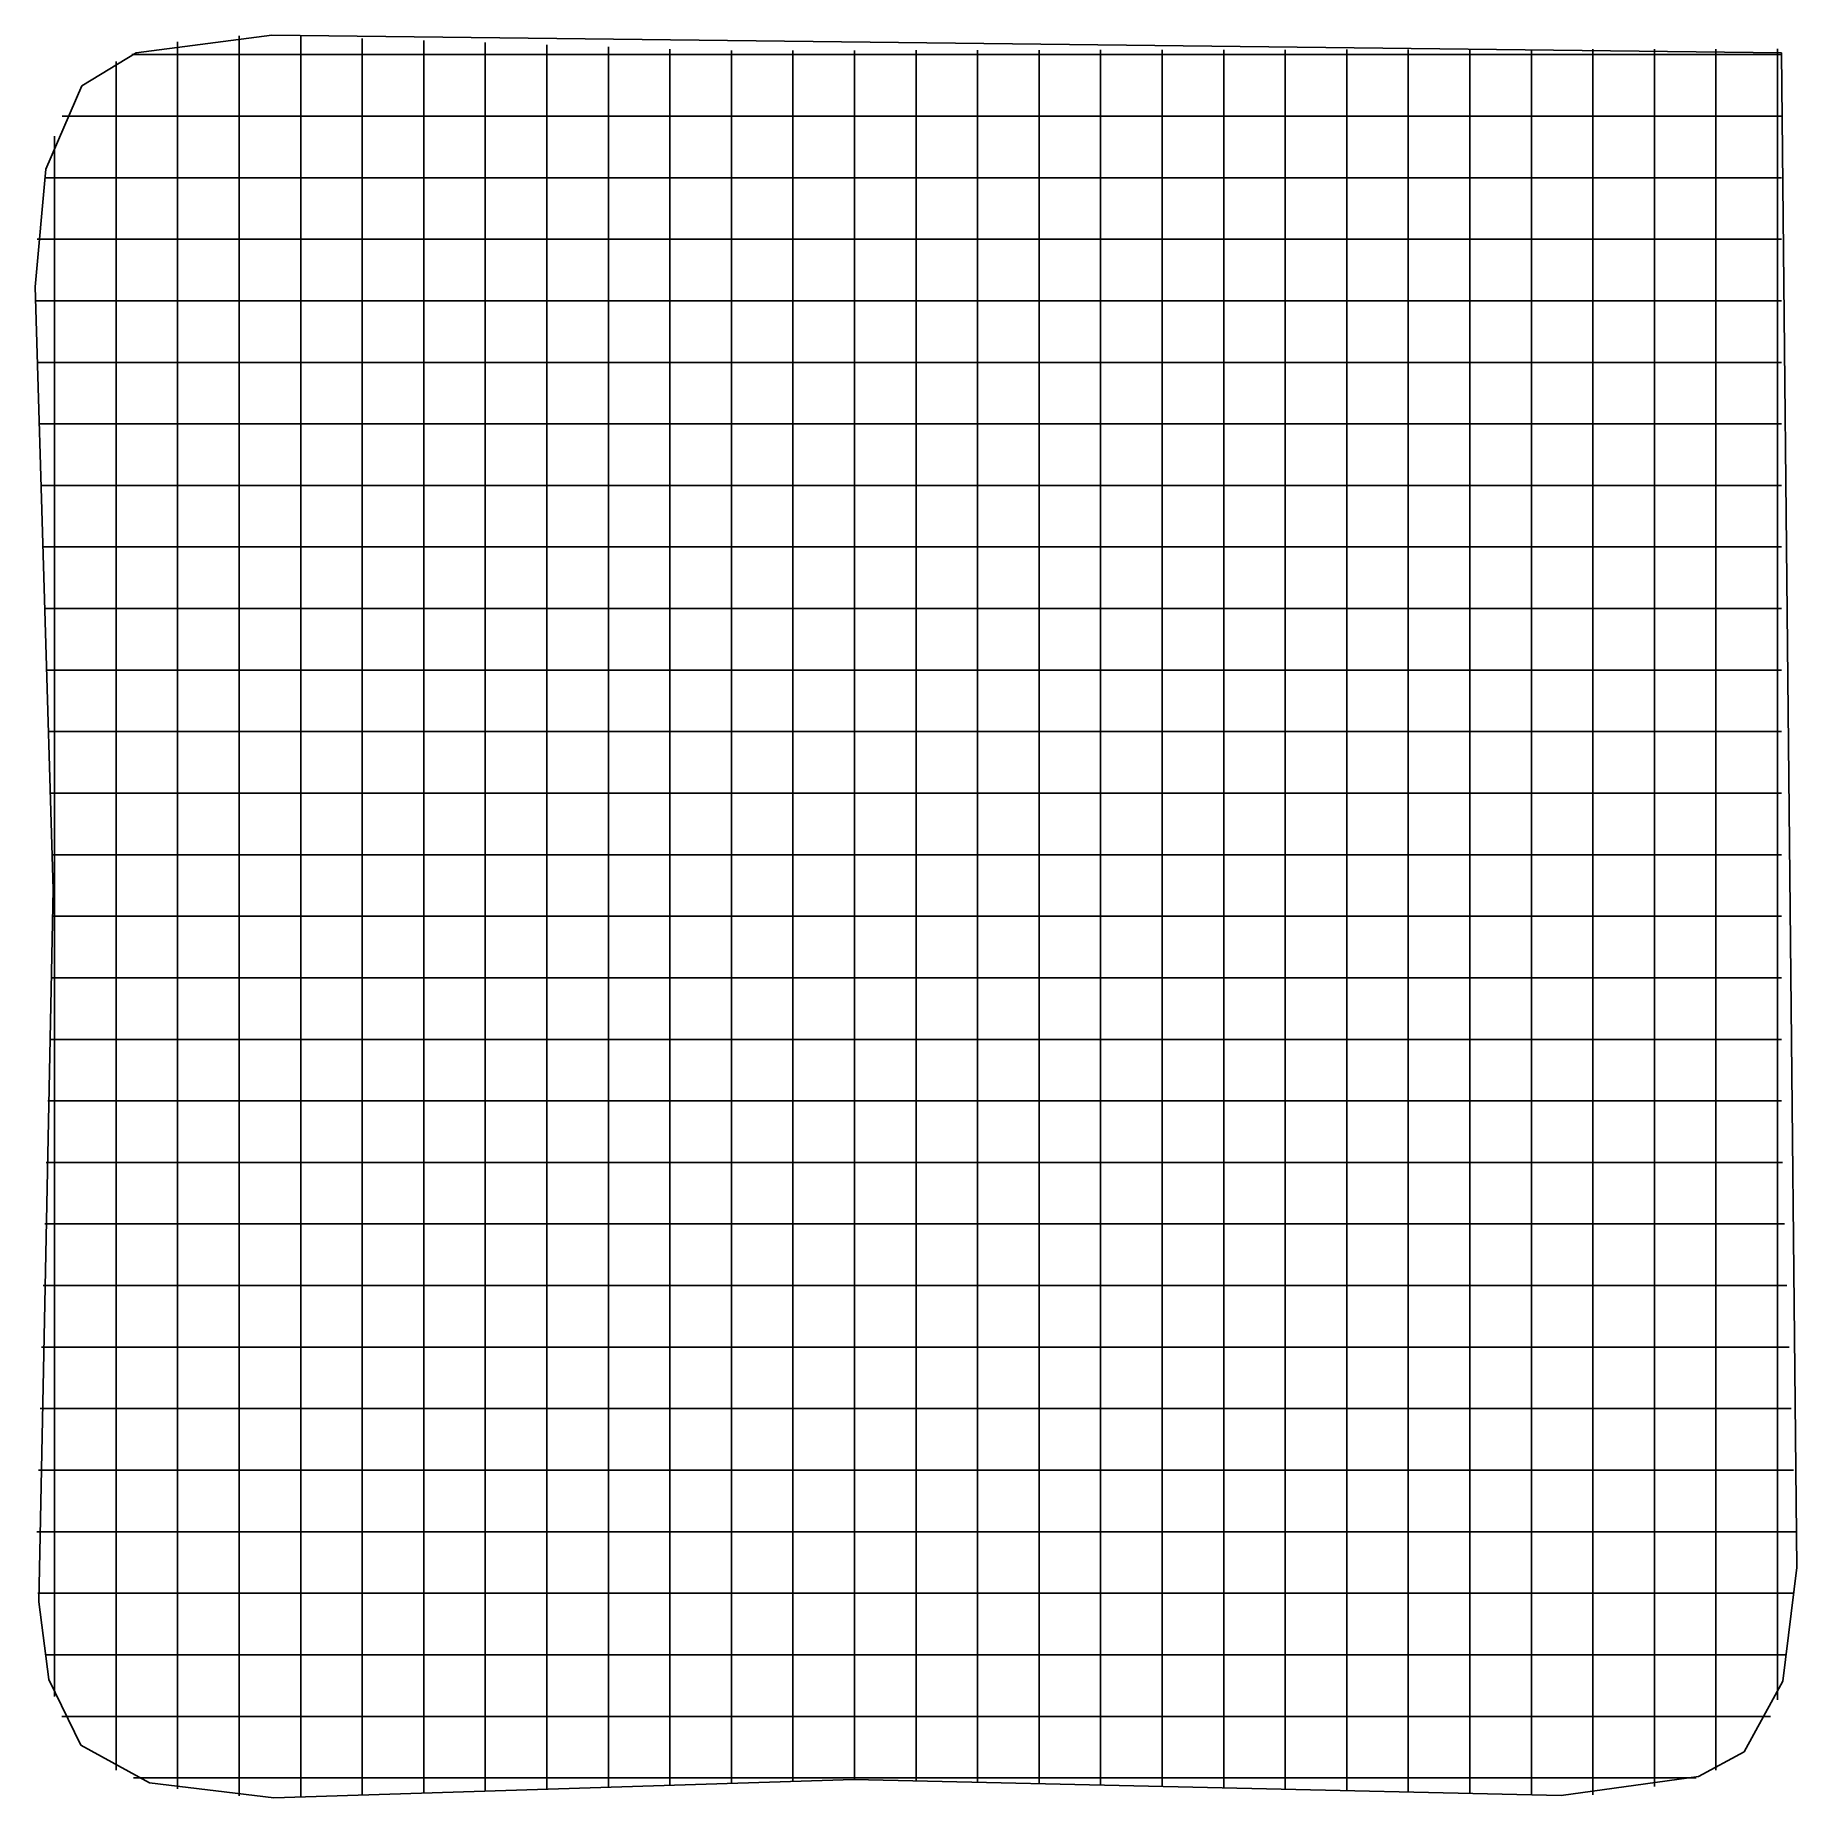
# Model space of a CAD drawing. Extents: x 0.4 to 14.7, y 0.4 to 14.7.
import ezdxf

# ---------------------------------------------------------------- set-up
doc = ezdxf.new("R2010")
doc.units = 0

msp = doc.modelspace()

# ---------------------------------------------------------------- linework, layer by layer
for p, q in [((1.255503, 14.607475), (2.358901, 14.749692)), ((1.255503, 14.607475), (2.358901, 14.749692)), ((2.358901, 14.749692), (14.626061, 14.606795)), ((2.358901, 14.749692), (14.626061, 14.606795)), ((0.815596, 14.337404), (1.255503, 14.607475)), ((0.815596, 14.337404), (1.255503, 14.607475)), ((1.592849, 14.597258), (1.592849, 14.695)), ((2.092849, 14.743), (2.092849, 14.744)), ((2.092849, 14.645258), (2.092849, 14.743)), ((2.092849, 13.70341), (2.092849, 14.645258)), ((2.592849, 14.644258), (2.592849, 14.742)), ((2.592849, 13.697016), (2.592849, 14.644258)), ((3.092849, 14.626258), (3.092849, 14.724)), ((3.092849, 13.701939), (3.092849, 14.626258)), ((3.592849, 14.609258), (3.592849, 14.707)), ((3.592849, 13.707187), (3.592849, 14.609258)), ((4.092849, 14.591932), (4.092849, 14.689674)), ((4.592849, 14.574258), (4.592849, 14.672)), ((5.092849, 14.557258), (5.092849, 14.655)), ((5.592849, 14.539258), (5.592849, 14.637)), ((6.092849, 14.527258), (6.092849, 14.625)), ((6.592849, 14.528258), (6.592849, 14.626)), ((7.092849, 14.529258), (7.092849, 14.627)), ((7.592849, 14.530258), (7.592849, 14.628)), ((8.092849, 14.530258), (8.092849, 14.628)), ((8.592849, 14.531258), (8.592849, 14.629)), ((9.092849, 14.532258), (9.092849, 14.63)), ((9.592849, 14.532258), (9.592849, 14.63)), ((10.092849, 14.533258), (10.092849, 14.631)), ((10.592849, 14.534258), (10.592849, 14.632)), ((11.092849, 14.535258), (11.092849, 14.633)), ((11.592849, 14.535258), (11.592849, 14.633)), ((12.092849, 14.536258), (12.092849, 14.634)), ((12.592849, 14.537258), (12.592849, 14.635)), ((13.092849, 14.538258), (13.092849, 14.635674)), ((13.592849, 14.538258), (13.592849, 14.636)), ((14.092849, 14.539258), (14.092849, 14.637)), ((14.592849, 14.540258), (14.592849, 14.638)), ((14.626061, 14.606795), (14.749567, 2.301779)), ((14.626061, 14.606795), (14.749567, 2.301779)), ((1.092849, 14.438932), (1.092849, 14.536674)), ((1.221, 14.592238), (1.318742, 14.592238)), ((1.221, 14.592238), (1.318742, 14.592238)), ((1.318742, 14.592238), (1.65921, 14.592238)), ((1.592849, 13.726874), (1.592849, 14.597258)), ((1.65921, 14.592238), (1.861468, 14.592238)), ((1.861468, 14.592238), (2.350177, 14.592238)), ((2.350177, 14.592238), (3.361468, 14.592238)), ((3.361468, 14.592238), (3.45921, 14.592238)), ((3.45921, 14.592238), (3.661468, 14.592238)), ((3.661468, 14.592238), (4.150177, 14.592238)), ((4.092849, 13.711435), (4.092849, 14.591932)), ((4.150177, 14.592238), (5.161468, 14.592238)), ((4.592849, 13.716684), (4.592849, 14.574258)), ((5.092849, 13.721932), (5.092849, 14.557258)), ((5.161468, 14.592238), (5.25921, 14.592238)), ((5.25921, 14.592238), (5.461468, 14.592238)), ((5.461468, 14.592238), (5.737752, 14.592238)), ((5.592849, 13.726855), (5.592849, 14.539258)), ((5.737752, 14.592238), (5.835494, 14.592238)), ((5.835494, 14.592238), (6.846784, 14.592238)), ((6.092849, 13.733732), (6.092849, 14.527258)), ((6.592849, 13.744171), (6.592849, 14.528258)), ((6.846784, 14.592238), (7.335494, 14.592238)), ((7.092849, 13.755284), (7.092849, 14.529258)), ((7.335494, 14.592238), (7.537752, 14.592238)), ((7.537752, 14.592238), (7.635494, 14.592238)), ((7.592849, 13.752913), (7.592849, 14.530258)), ((7.635494, 14.592238), (8.646784, 14.592238)), ((8.092849, 13.744823), (8.092849, 14.530258)), ((8.592849, 13.737058), (8.592849, 14.531258)), ((8.646784, 14.592238), (9.135494, 14.592238)), ((9.092849, 13.729294), (9.092849, 14.532258)), ((9.135494, 14.592238), (9.337752, 14.592238)), ((9.337752, 14.592238), (9.435494, 14.592238)), ((9.435494, 14.592238), (10.446784, 14.592238)), ((9.592849, 13.721203), (9.592849, 14.532258)), ((10.092849, 13.713439), (10.092849, 14.533258)), ((10.446784, 14.592238), (10.935494, 14.592238)), ((10.592849, 13.705674), (10.592849, 14.534258)), ((10.935494, 14.592238), (11.137752, 14.592238)), ((11.092849, 13.69791), (11.092849, 14.535258)), ((11.137752, 14.592238), (11.235494, 14.592238)), ((11.235494, 14.592238), (12.246784, 14.592238)), ((11.592849, 13.689819), (11.592849, 14.535258)), ((12.092849, 13.682055), (12.092849, 14.536258)), ((12.246784, 14.592238), (12.735494, 14.592238)), ((12.592849, 13.67429), (12.592849, 14.537258)), ((12.735494, 14.592238), (12.937752, 14.592238)), ((12.937752, 14.592238), (13.035494, 14.592238)), ((13.035494, 14.592238), (14.046784, 14.592238)), ((13.092849, 13.674616), (13.092849, 14.538258)), ((13.592849, 13.720461), (13.592849, 14.538258)), ((14.046784, 14.592238), (14.423742, 14.592238)), ((14.092849, 13.809106), (14.092849, 14.539258)), ((14.423742, 14.592238), (14.626, 14.592238)), ((14.592849, 14.195071), (14.592849, 14.540258)), ((0.522833, 13.660841), (0.815596, 14.337404)), ((0.522833, 13.660841), (0.815596, 14.337404)), ((1.092849, 13.7762), (1.092849, 14.438932)), ((14.592849, 13.993487), (14.592849, 14.195071)), ((0.654, 14.092238), (0.751742, 14.092238)), ((0.654, 14.092238), (0.751742, 14.092238)), ((0.751742, 14.092238), (1.474477, 14.092238)), ((1.474477, 14.092238), (1.963187, 14.092238)), ((1.963187, 14.092238), (2.165445, 14.092238)), ((2.165445, 14.092238), (2.263187, 14.092238)), ((2.263187, 14.092238), (3.274477, 14.092238)), ((3.274477, 14.092238), (3.763187, 14.092238)), ((3.763187, 14.092238), (3.965445, 14.092238)), ((3.965445, 14.092238), (4.063187, 14.092238)), ((4.063187, 14.092238), (5.074477, 14.092238)), ((5.074477, 14.092238), (5.563187, 14.092238)), ((5.563187, 14.092238), (5.765445, 14.092238)), ((5.765445, 14.092238), (5.863187, 14.092238)), ((5.863187, 14.092238), (6.874477, 14.092238)), ((6.874477, 14.092238), (7.363187, 14.092238)), ((7.363187, 14.092238), (7.565445, 14.092238)), ((7.565445, 14.092238), (7.663187, 14.092238)), ((7.663187, 14.092238), (8.674477, 14.092238)), ((8.674477, 14.092238), (9.163187, 14.092238)), ((9.163187, 14.092238), (9.365445, 14.092238)), ((9.365445, 14.092238), (9.463187, 14.092238)), ((9.463187, 14.092238), (10.474477, 14.092238)), ((10.474477, 14.092238), (10.963187, 14.092238)), ((10.963187, 14.092238), (11.165445, 14.092238)), ((11.165445, 14.092238), (11.263187, 14.092238)), ((11.263187, 14.092238), (12.274477, 14.092238)), ((12.274477, 14.092238), (12.763187, 14.092238)), ((12.763187, 14.092238), (12.965445, 14.092238)), ((12.965445, 14.092238), (13.063187, 14.092238)), ((13.063187, 14.092238), (14.074477, 14.092238)), ((14.074477, 14.092238), (14.423742, 14.092238)), ((14.423742, 14.092238), (14.626, 14.092238)), ((0.592849, 13.878452), (0.592849, 13.929)), ((14.592849, 13.504777), (14.592849, 13.993487)), ((0.592849, 13.780645), (0.592849, 13.878452)), ((0.592849, 12.769403), (0.592849, 13.780645)), ((1.092849, 13.28749), (1.092849, 13.7762)), ((7.092849, 13.266574), (7.092849, 13.755284)), ((7.592849, 13.263877), (7.592849, 13.752913)), ((14.092849, 13.320397), (14.092849, 13.809106)), ((0.435908, 12.706194), (0.522833, 13.660841)), ((0.435908, 12.706194), (0.522833, 13.660841)), ((1.592849, 13.238165), (1.592849, 13.726874)), ((2.092849, 13.2147), (2.092849, 13.70341)), ((2.592849, 13.207981), (2.592849, 13.697016)), ((3.092849, 13.213229), (3.092849, 13.701939)), ((3.592849, 13.218477), (3.592849, 13.707187)), ((4.092849, 13.222726), (4.092849, 13.711435)), ((4.592849, 13.227974), (4.592849, 13.716684)), ((5.092849, 13.233223), (5.092849, 13.721932)), ((5.592849, 13.238145), (5.592849, 13.726855)), ((6.092849, 13.245023), (6.092849, 13.733732)), ((6.592849, 13.255461), (6.592849, 13.744171)), ((8.092849, 13.256113), (8.092849, 13.744823)), ((8.592849, 13.248348), (8.592849, 13.737058)), ((9.092849, 13.240584), (9.092849, 13.729294)), ((9.592849, 13.232494), (9.592849, 13.721203)), ((10.092849, 13.224729), (10.092849, 13.713439)), ((10.592849, 13.216965), (10.592849, 13.705674)), ((11.092849, 13.208874), (11.092849, 13.69791)), ((11.592849, 13.20111), (11.592849, 13.689819)), ((12.092849, 13.193345), (12.092849, 13.682055)), ((12.592849, 13.185581), (12.592849, 13.67429)), ((13.092849, 13.185581), (13.092849, 13.674616)), ((13.592849, 13.231752), (13.592849, 13.720461)), ((0.511, 13.592238), (0.608742, 13.592238)), ((0.511, 13.592238), (0.608742, 13.592238)), ((0.608742, 13.592238), (1.427887, 13.592238)), ((1.427887, 13.592238), (1.916597, 13.592238)), ((1.916597, 13.592238), (2.118855, 13.592238)), ((2.118855, 13.592238), (2.216597, 13.592238)), ((2.216597, 13.592238), (3.227887, 13.592238)), ((3.227887, 13.592238), (3.716597, 13.592238)), ((3.716597, 13.592238), (3.918855, 13.592238)), ((3.918855, 13.592238), (4.016597, 13.592238)), ((4.016597, 13.592238), (5.027887, 13.592238)), ((5.027887, 13.592238), (5.516597, 13.592238)), ((5.516597, 13.592238), (5.718855, 13.592238)), ((5.718855, 13.592238), (5.816597, 13.592238)), ((5.816597, 13.592238), (6.827887, 13.592238)), ((6.827887, 13.592238), (7.316597, 13.592238)), ((7.316597, 13.592238), (7.518855, 13.592238)), ((7.518855, 13.592238), (7.616597, 13.592238)), ((7.616597, 13.592238), (8.627887, 13.592238)), ((8.627887, 13.592238), (9.116597, 13.592238)), ((9.116597, 13.592238), (9.318855, 13.592238)), ((9.318855, 13.592238), (9.416597, 13.592238)), ((9.416597, 13.592238), (10.427887, 13.592238)), ((10.427887, 13.592238), (10.916597, 13.592238)), ((10.916597, 13.592238), (11.118855, 13.592238)), ((11.118855, 13.592238), (11.216597, 13.592238)), ((11.216597, 13.592238), (12.227887, 13.592238)), ((12.227887, 13.592238), (12.716597, 13.592238)), ((12.716597, 13.592238), (12.918855, 13.592238)), ((12.918855, 13.592238), (13.016597, 13.592238)), ((13.016597, 13.592238), (14.027887, 13.592238)), ((14.027887, 13.592238), (14.423742, 13.592238)), ((14.423742, 13.592238), (14.626, 13.592238)), ((14.592849, 12.492813), (14.592849, 13.504777)), ((14.092849, 13.118139), (14.092849, 13.320397)), ((1.092849, 13.085232), (1.092849, 13.28749)), ((1.592849, 13.035906), (1.592849, 13.238165)), ((2.092849, 13.013116), (2.092849, 13.2147)), ((2.592849, 13.005723), (2.592849, 13.207981)), ((3.092849, 13.010971), (3.092849, 13.213229)), ((3.592849, 13.016219), (3.592849, 13.218477)), ((4.092849, 13.021142), (4.092849, 13.222726)), ((4.592849, 13.025716), (4.592849, 13.227974)), ((5.092849, 13.030965), (5.092849, 13.233223)), ((5.592849, 13.035887), (5.592849, 13.238145)), ((6.092849, 13.042765), (6.092849, 13.245023)), ((6.592849, 13.053877), (6.592849, 13.255461)), ((7.092849, 13.064316), (7.092849, 13.266574)), ((7.592849, 13.061619), (7.592849, 13.263877)), ((8.092849, 13.053855), (8.092849, 13.256113)), ((8.592849, 13.04609), (8.592849, 13.248348)), ((9.092849, 13.038326), (9.092849, 13.240584)), ((9.592849, 13.030235), (9.592849, 13.232494)), ((10.092849, 13.022471), (10.092849, 13.224729)), ((10.592849, 13.014706), (10.592849, 13.216965)), ((11.092849, 13.006616), (11.092849, 13.208874)), ((11.592849, 12.998852), (11.592849, 13.20111)), ((12.092849, 12.991087), (12.092849, 13.193345)), ((12.592849, 12.983323), (12.592849, 13.185581)), ((13.092849, 12.983323), (13.092849, 13.185581)), ((13.592849, 13.029494), (13.592849, 13.231752)), ((0.451, 13.092238), (0.548742, 13.092238)), ((0.451, 13.092238), (0.548742, 13.092238)), ((0.548742, 13.092238), (1.408339, 13.092238)), ((1.092849, 12.98749), (1.092849, 13.085232)), ((1.408339, 13.092238), (1.897048, 13.092238)), ((1.592849, 12.938165), (1.592849, 13.035906)), ((1.897048, 13.092238), (2.099306, 13.092238)), ((2.099306, 13.092238), (2.197048, 13.092238)), ((2.197048, 13.092238), (3.208339, 13.092238)), ((3.208339, 13.092238), (3.697048, 13.092238)), ((3.697048, 13.092238), (3.899306, 13.092238)), ((3.899306, 13.092238), (3.997048, 13.092238)), ((3.997048, 13.092238), (5.008339, 13.092238)), ((5.008339, 13.092238), (5.497048, 13.092238)), ((5.092849, 12.933223), (5.092849, 13.030965)), ((5.497048, 13.092238), (5.699306, 13.092238)), ((5.592849, 12.938145), (5.592849, 13.035887)), ((5.699306, 13.092238), (5.797048, 13.092238)), ((5.797048, 13.092238), (6.808339, 13.092238)), ((6.092849, 12.945023), (6.092849, 13.042765)), ((6.592849, 12.956135), (6.592849, 13.053877)), ((6.808339, 13.092238), (7.297048, 13.092238)), ((7.092849, 12.966574), (7.092849, 13.064316)), ((7.297048, 13.092238), (7.499306, 13.092238)), ((7.499306, 13.092238), (7.597048, 13.092238)), ((7.592849, 12.964203), (7.592849, 13.061619)), ((7.597048, 13.092238), (8.608339, 13.092238)), ((8.092849, 12.956113), (8.092849, 13.053855)), ((8.592849, 12.948348), (8.592849, 13.04609)), ((8.608339, 13.092238), (9.097048, 13.092238)), ((9.092849, 12.940584), (9.092849, 13.038326)), ((9.097048, 13.092238), (9.299306, 13.092238)), ((9.299306, 13.092238), (9.397048, 13.092238)), ((9.397048, 13.092238), (10.408339, 13.092238)), ((9.592849, 12.932494), (9.592849, 13.030235)), ((10.408339, 13.092238), (10.897048, 13.092238)), ((10.897048, 13.092238), (11.099306, 13.092238)), ((11.099306, 13.092238), (11.197048, 13.092238)), ((11.197048, 13.092238), (12.208339, 13.092238)), ((12.208339, 13.092238), (12.697048, 13.092238)), ((12.697048, 13.092238), (12.899306, 13.092238)), ((12.899306, 13.092238), (12.997048, 13.092238)), ((12.997048, 13.092238), (14.008339, 13.092238)), ((14.008339, 13.092238), (14.423742, 13.092238)), ((14.092849, 13.020397), (14.092849, 13.118139)), ((14.423742, 13.092238), (14.626, 13.092238)), ((1.092849, 11.9762), (1.092849, 12.98749)), ((1.592849, 11.926874), (1.592849, 12.938165)), ((2.092849, 12.915374), (2.092849, 13.013116)), ((2.092849, 11.90341), (2.092849, 12.915374)), ((2.592849, 12.908306), (2.592849, 13.005723)), ((2.592849, 11.897016), (2.592849, 12.908306)), ((3.092849, 12.913229), (3.092849, 13.010971)), ((3.092849, 11.901939), (3.092849, 12.913229)), ((3.592849, 12.918477), (3.592849, 13.016219)), ((3.592849, 11.907187), (3.592849, 12.918477)), ((4.092849, 12.9234), (4.092849, 13.021142)), ((4.092849, 11.911435), (4.092849, 12.9234)), ((4.592849, 12.927974), (4.592849, 13.025716)), ((4.592849, 11.916684), (4.592849, 12.927974)), ((5.092849, 11.921932), (5.092849, 12.933223)), ((5.592849, 11.926855), (5.592849, 12.938145)), ((6.092849, 11.933732), (6.092849, 12.945023)), ((6.592849, 11.944171), (6.592849, 12.956135)), ((7.092849, 11.955284), (7.092849, 12.966574)), ((7.592849, 11.952913), (7.592849, 12.964203)), ((8.092849, 11.944823), (8.092849, 12.956113)), ((8.592849, 11.937058), (8.592849, 12.948348)), ((9.092849, 11.929294), (9.092849, 12.940584)), ((9.592849, 11.921203), (9.592849, 12.932494)), ((10.092849, 12.924729), (10.092849, 13.022471)), ((10.092849, 11.913439), (10.092849, 12.924729)), ((10.592849, 12.916965), (10.592849, 13.014706)), ((10.592849, 11.905674), (10.592849, 12.916965)), ((11.092849, 12.9092), (11.092849, 13.006616)), ((11.092849, 11.89791), (11.092849, 12.9092)), ((11.592849, 12.90111), (11.592849, 12.998852)), ((11.592849, 11.889819), (11.592849, 12.90111)), ((12.092849, 12.893345), (12.092849, 12.991087)), ((12.092849, 11.882055), (12.092849, 12.893345)), ((12.592849, 12.885581), (12.592849, 12.983323)), ((13.092849, 12.885906), (13.092849, 12.983323)), ((13.592849, 12.931752), (13.592849, 13.029494)), ((13.592849, 11.920461), (13.592849, 12.931752)), ((14.092849, 12.009106), (14.092849, 13.020397)), ((0.592849, 12.280694), (0.592849, 12.769403)), ((12.592849, 11.87429), (12.592849, 12.885581)), ((13.092849, 11.874616), (13.092849, 12.885906)), ((0.581772, 7.808959), (0.435908, 12.706194)), ((0.581772, 7.808959), (0.435908, 12.706194)), ((0.438, 12.592238), (0.535742, 12.592238)), ((0.438, 12.592238), (0.535742, 12.592238)), ((0.535742, 12.592238), (1.404103, 12.592238)), ((1.404103, 12.592238), (1.892813, 12.592238)), ((1.892813, 12.592238), (2.095071, 12.592238)), ((2.095071, 12.592238), (2.192813, 12.592238)), ((2.192813, 12.592238), (3.204103, 12.592238)), ((3.204103, 12.592238), (3.692813, 12.592238)), ((3.692813, 12.592238), (3.895071, 12.592238)), ((3.895071, 12.592238), (3.992813, 12.592238)), ((3.992813, 12.592238), (5.004103, 12.592238)), ((5.004103, 12.592238), (5.492813, 12.592238)), ((5.492813, 12.592238), (5.695071, 12.592238)), ((5.695071, 12.592238), (5.792813, 12.592238)), ((5.792813, 12.592238), (6.804103, 12.592238)), ((6.804103, 12.592238), (7.292813, 12.592238)), ((7.292813, 12.592238), (7.495071, 12.592238)), ((7.495071, 12.592238), (7.592813, 12.592238)), ((7.592813, 12.592238), (8.604103, 12.592238)), ((8.604103, 12.592238), (9.092813, 12.592238)), ((9.092813, 12.592238), (9.295071, 12.592238)), ((9.295071, 12.592238), (9.392813, 12.592238)), ((9.392813, 12.592238), (10.404103, 12.592238)), ((10.404103, 12.592238), (10.892813, 12.592238)), ((10.892813, 12.592238), (11.095071, 12.592238)), ((11.095071, 12.592238), (11.192813, 12.592238)), ((11.192813, 12.592238), (12.204103, 12.592238)), ((12.204103, 12.592238), (12.692813, 12.592238)), ((12.692813, 12.592238), (12.895071, 12.592238)), ((12.895071, 12.592238), (12.992813, 12.592238)), ((12.992813, 12.592238), (14.004103, 12.592238)), ((14.004103, 12.592238), (14.423742, 12.592238)), ((14.423742, 12.592238), (14.626, 12.592238)), ((14.592849, 12.395071), (14.592849, 12.492813)), ((14.592849, 12.193487), (14.592849, 12.395071)), ((0.592849, 12.078435), (0.592849, 12.280694)), ((14.592849, 11.704777), (14.592849, 12.193487)), ((0.453, 12.092238), (0.550742, 12.092238)), ((0.453, 12.092238), (0.550742, 12.092238)), ((0.550742, 12.092238), (1.40899, 12.092238)), ((0.592849, 11.980694), (0.592849, 12.078435)), ((1.40899, 12.092238), (1.8977, 12.092238)), ((1.8977, 12.092238), (2.099958, 12.092238)), ((2.099958, 12.092238), (2.1977, 12.092238)), ((2.1977, 12.092238), (3.20899, 12.092238)), ((3.20899, 12.092238), (3.6977, 12.092238)), ((3.6977, 12.092238), (3.899958, 12.092238)), ((3.899958, 12.092238), (3.9977, 12.092238)), ((3.9977, 12.092238), (5.00899, 12.092238)), ((5.00899, 12.092238), (5.4977, 12.092238)), ((5.4977, 12.092238), (5.699958, 12.092238)), ((5.699958, 12.092238), (5.7977, 12.092238)), ((5.7977, 12.092238), (6.80899, 12.092238)), ((6.80899, 12.092238), (7.2977, 12.092238)), ((7.2977, 12.092238), (7.499958, 12.092238)), ((7.499958, 12.092238), (7.5977, 12.092238)), ((7.5977, 12.092238), (8.60899, 12.092238)), ((8.60899, 12.092238), (9.0977, 12.092238)), ((9.0977, 12.092238), (9.299958, 12.092238)), ((9.299958, 12.092238), (9.3977, 12.092238)), ((9.3977, 12.092238), (10.40899, 12.092238)), ((10.40899, 12.092238), (10.8977, 12.092238)), ((10.8977, 12.092238), (11.099958, 12.092238)), ((11.099958, 12.092238), (11.1977, 12.092238)), ((11.1977, 12.092238), (12.20899, 12.092238)), ((12.20899, 12.092238), (12.6977, 12.092238)), ((12.6977, 12.092238), (12.899958, 12.092238)), ((12.899958, 12.092238), (12.9977, 12.092238)), ((12.9977, 12.092238), (14.00899, 12.092238)), ((14.00899, 12.092238), (14.423742, 12.092238)), ((14.423742, 12.092238), (14.626, 12.092238)), ((0.592849, 10.969403), (0.592849, 11.980694)), ((1.092849, 11.48749), (1.092849, 11.9762)), ((1.592849, 11.438165), (1.592849, 11.926874)), ((2.092849, 11.4147), (2.092849, 11.90341)), ((2.592849, 11.407981), (2.592849, 11.897016)), ((3.092849, 11.413229), (3.092849, 11.901939)), ((3.592849, 11.418477), (3.592849, 11.907187)), ((4.092849, 11.422726), (4.092849, 11.911435)), ((4.592849, 11.427974), (4.592849, 11.916684)), ((5.092849, 11.433223), (5.092849, 11.921932)), ((5.592849, 11.438145), (5.592849, 11.926855)), ((6.092849, 11.445023), (6.092849, 11.933732)), ((6.592849, 11.455461), (6.592849, 11.944171)), ((7.092849, 11.466574), (7.092849, 11.955284)), ((7.592849, 11.463877), (7.592849, 11.952913)), ((8.092849, 11.456113), (8.092849, 11.944823)), ((8.592849, 11.448348), (8.592849, 11.937058)), ((9.092849, 11.440584), (9.092849, 11.929294)), ((9.592849, 11.432494), (9.592849, 11.921203)), ((10.092849, 11.424729), (10.092849, 11.913439)), ((10.592849, 11.416965), (10.592849, 11.905674)), ((11.092849, 11.408874), (11.092849, 11.89791)), ((11.592849, 11.40111), (11.592849, 11.889819)), ((13.592849, 11.431752), (13.592849, 11.920461)), ((14.092849, 11.520397), (14.092849, 12.009106)), ((12.092849, 11.393345), (12.092849, 11.882055)), ((12.592849, 11.385581), (12.592849, 11.87429)), ((13.092849, 11.385581), (13.092849, 11.874616)), ((14.592849, 10.692813), (14.592849, 11.704777)), ((0.468, 11.592238), (0.565742, 11.592238)), ((0.468, 11.592238), (0.565742, 11.592238)), ((0.565742, 11.592238), (1.413877, 11.592238)), ((1.092849, 11.285232), (1.092849, 11.48749)), ((1.413877, 11.592238), (1.902587, 11.592238)), ((1.902587, 11.592238), (2.104845, 11.592238)), ((2.104845, 11.592238), (2.202587, 11.592238)), ((2.202587, 11.592238), (3.213877, 11.592238)), ((3.213877, 11.592238), (3.702587, 11.592238)), ((3.702587, 11.592238), (3.904845, 11.592238)), ((3.904845, 11.592238), (4.002587, 11.592238)), ((4.002587, 11.592238), (5.013877, 11.592238)), ((5.013877, 11.592238), (5.502587, 11.592238)), ((5.502587, 11.592238), (5.704845, 11.592238)), ((5.704845, 11.592238), (5.802587, 11.592238)), ((5.802587, 11.592238), (6.813877, 11.592238)), ((6.592849, 11.253877), (6.592849, 11.455461)), ((6.813877, 11.592238), (7.302587, 11.592238)), ((7.092849, 11.264316), (7.092849, 11.466574)), ((7.302587, 11.592238), (7.504845, 11.592238)), ((7.504845, 11.592238), (7.602587, 11.592238)), ((7.592849, 11.261619), (7.592849, 11.463877)), ((7.602587, 11.592238), (8.613877, 11.592238)), ((8.092849, 11.253855), (8.092849, 11.456113)), ((8.613877, 11.592238), (9.102587, 11.592238)), ((9.102587, 11.592238), (9.304845, 11.592238)), ((9.304845, 11.592238), (9.402587, 11.592238)), ((9.402587, 11.592238), (10.413877, 11.592238)), ((10.413877, 11.592238), (10.902587, 11.592238)), ((10.902587, 11.592238), (11.104845, 11.592238)), ((11.104845, 11.592238), (11.202587, 11.592238)), ((11.202587, 11.592238), (12.213877, 11.592238)), ((12.213877, 11.592238), (12.702587, 11.592238)), ((12.702587, 11.592238), (12.904845, 11.592238)), ((12.904845, 11.592238), (13.002587, 11.592238)), ((13.002587, 11.592238), (14.013877, 11.592238)), ((14.013877, 11.592238), (14.423742, 11.592238)), ((14.092849, 11.318139), (14.092849, 11.520397)), ((14.423742, 11.592238), (14.626, 11.592238)), ((1.592849, 11.235906), (1.592849, 11.438165)), ((2.092849, 11.213116), (2.092849, 11.4147)), ((2.592849, 11.205723), (2.592849, 11.407981)), ((3.092849, 11.210971), (3.092849, 11.413229)), ((3.592849, 11.216219), (3.592849, 11.418477)), ((4.092849, 11.221142), (4.092849, 11.422726)), ((4.592849, 11.225716), (4.592849, 11.427974)), ((5.092849, 11.230965), (5.092849, 11.433223)), ((5.592849, 11.235887), (5.592849, 11.438145)), ((6.092849, 11.242765), (6.092849, 11.445023)), ((8.592849, 11.24609), (8.592849, 11.448348)), ((9.092849, 11.238326), (9.092849, 11.440584)), ((9.592849, 11.230235), (9.592849, 11.432494)), ((10.092849, 11.222471), (10.092849, 11.424729)), ((10.592849, 11.214706), (10.592849, 11.416965)), ((11.092849, 11.206616), (11.092849, 11.408874)), ((11.592849, 11.198852), (11.592849, 11.40111)), ((12.092849, 11.191087), (12.092849, 11.393345)), ((12.592849, 11.183323), (12.592849, 11.385581)), ((13.092849, 11.183323), (13.092849, 11.385581)), ((13.592849, 11.229494), (13.592849, 11.431752)), ((14.092849, 11.220397), (14.092849, 11.318139)), ((1.092849, 11.18749), (1.092849, 11.285232)), ((1.092849, 10.1762), (1.092849, 11.18749)), ((1.592849, 11.138165), (1.592849, 11.235906)), ((2.092849, 11.115374), (2.092849, 11.213116)), ((2.592849, 11.108306), (2.592849, 11.205723)), ((3.092849, 11.113229), (3.092849, 11.210971)), ((3.592849, 11.118477), (3.592849, 11.216219)), ((4.092849, 11.1234), (4.092849, 11.221142)), ((4.592849, 11.127974), (4.592849, 11.225716)), ((5.092849, 11.133223), (5.092849, 11.230965)), ((5.592849, 11.138145), (5.592849, 11.235887)), ((6.092849, 11.145023), (6.092849, 11.242765)), ((6.592849, 11.156135), (6.592849, 11.253877)), ((7.092849, 11.166574), (7.092849, 11.264316)), ((7.592849, 11.164203), (7.592849, 11.261619)), ((8.092849, 11.156113), (8.092849, 11.253855)), ((8.592849, 11.148348), (8.592849, 11.24609)), ((9.092849, 11.140584), (9.092849, 11.238326)), ((9.592849, 11.132494), (9.592849, 11.230235)), ((10.092849, 11.124729), (10.092849, 11.222471)), ((10.592849, 11.116965), (10.592849, 11.214706)), ((11.092849, 11.1092), (11.092849, 11.206616)), ((11.592849, 11.10111), (11.592849, 11.198852)), ((12.092849, 11.093345), (12.092849, 11.191087)), ((12.592849, 11.085581), (12.592849, 11.183323)), ((13.092849, 11.085906), (13.092849, 11.183323)), ((13.592849, 11.131752), (13.592849, 11.229494)), ((14.092849, 10.209106), (14.092849, 11.220397)), ((0.484, 11.092238), (0.581742, 11.092238)), ((0.484, 11.092238), (0.581742, 11.092238)), ((0.581742, 11.092238), (1.41909, 11.092238)), ((1.41909, 11.092238), (1.9078, 11.092238)), ((1.592849, 10.126874), (1.592849, 11.138165)), ((1.9078, 11.092238), (2.110058, 11.092238)), ((2.092849, 10.10341), (2.092849, 11.115374)), ((2.110058, 11.092238), (2.2078, 11.092238)), ((2.2078, 11.092238), (3.21909, 11.092238)), ((2.592849, 10.097016), (2.592849, 11.108306)), ((3.092849, 10.101939), (3.092849, 11.113229)), ((3.21909, 11.092238), (3.7078, 11.092238)), ((3.592849, 10.107187), (3.592849, 11.118477)), ((3.7078, 11.092238), (3.910058, 11.092238)), ((3.910058, 11.092238), (4.0078, 11.092238)), ((4.0078, 11.092238), (5.01909, 11.092238)), ((4.092849, 10.111435), (4.092849, 11.1234)), ((4.592849, 10.116684), (4.592849, 11.127974)), ((5.01909, 11.092238), (5.5078, 11.092238)), ((5.092849, 10.121932), (5.092849, 11.133223)), ((5.5078, 11.092238), (5.710058, 11.092238)), ((5.592849, 10.126855), (5.592849, 11.138145)), ((5.710058, 11.092238), (5.8078, 11.092238)), ((5.8078, 11.092238), (6.81909, 11.092238)), ((6.092849, 10.133732), (6.092849, 11.145023)), ((6.592849, 10.144171), (6.592849, 11.156135)), ((6.81909, 11.092238), (7.3078, 11.092238)), ((7.092849, 10.155284), (7.092849, 11.166574)), ((7.3078, 11.092238), (7.510058, 11.092238)), ((7.510058, 11.092238), (7.6078, 11.092238)), ((7.592849, 10.152913), (7.592849, 11.164203)), ((7.6078, 11.092238), (8.61909, 11.092238)), ((8.092849, 10.144823), (8.092849, 11.156113)), ((8.592849, 10.137058), (8.592849, 11.148348)), ((8.61909, 11.092238), (9.1078, 11.092238)), ((9.092849, 10.129294), (9.092849, 11.140584)), ((9.1078, 11.092238), (9.310058, 11.092238)), ((9.310058, 11.092238), (9.4078, 11.092238)), ((9.4078, 11.092238), (10.41909, 11.092238)), ((9.592849, 10.121203), (9.592849, 11.132494)), ((10.092849, 10.113439), (10.092849, 11.124729)), ((10.41909, 11.092238), (10.9078, 11.092238)), ((10.592849, 10.105674), (10.592849, 11.116965)), ((10.9078, 11.092238), (11.110058, 11.092238)), ((11.092849, 10.09791), (11.092849, 11.1092)), ((11.110058, 11.092238), (11.2078, 11.092238)), ((11.2078, 11.092238), (12.21909, 11.092238)), ((11.592849, 10.089819), (11.592849, 11.10111)), ((12.092849, 10.082055), (12.092849, 11.093345)), ((12.21909, 11.092238), (12.7078, 11.092238)), ((12.592849, 10.07429), (12.592849, 11.085581)), ((12.7078, 11.092238), (12.910058, 11.092238)), ((12.910058, 11.092238), (13.0078, 11.092238)), ((13.0078, 11.092238), (14.01909, 11.092238)), ((13.092849, 10.074616), (13.092849, 11.085906)), ((13.592849, 10.120461), (13.592849, 11.131752)), ((14.01909, 11.092238), (14.423742, 11.092238)), ((14.423742, 11.092238), (14.626, 11.092238)), ((0.592849, 10.480694), (0.592849, 10.969403)), ((14.592849, 10.595071), (14.592849, 10.692813)), ((0.499, 10.592238), (0.596742, 10.592238)), ((0.499, 10.592238), (0.596742, 10.592238)), ((0.592849, 10.278435), (0.592849, 10.480694)), ((0.596742, 10.592238), (1.423977, 10.592238)), ((1.423977, 10.592238), (1.912687, 10.592238)), ((1.912687, 10.592238), (2.114945, 10.592238)), ((2.114945, 10.592238), (2.212687, 10.592238)), ((2.212687, 10.592238), (3.223977, 10.592238)), ((3.223977, 10.592238), (3.712687, 10.592238)), ((3.712687, 10.592238), (3.914945, 10.592238)), ((3.914945, 10.592238), (4.012687, 10.592238)), ((4.012687, 10.592238), (5.023977, 10.592238)), ((5.023977, 10.592238), (5.512687, 10.592238)), ((5.512687, 10.592238), (5.714945, 10.592238)), ((5.714945, 10.592238), (5.812687, 10.592238)), ((5.812687, 10.592238), (6.823977, 10.592238)), ((6.823977, 10.592238), (7.312687, 10.592238)), ((7.312687, 10.592238), (7.514945, 10.592238)), ((7.514945, 10.592238), (7.612687, 10.592238)), ((7.612687, 10.592238), (8.623977, 10.592238)), ((8.623977, 10.592238), (9.112687, 10.592238)), ((9.112687, 10.592238), (9.314945, 10.592238)), ((9.314945, 10.592238), (9.412687, 10.592238)), ((9.412687, 10.592238), (10.423977, 10.592238)), ((10.423977, 10.592238), (10.912687, 10.592238)), ((10.912687, 10.592238), (11.114945, 10.592238)), ((11.114945, 10.592238), (11.212687, 10.592238)), ((11.212687, 10.592238), (12.223977, 10.592238)), ((12.223977, 10.592238), (12.712687, 10.592238)), ((12.712687, 10.592238), (12.914945, 10.592238)), ((12.914945, 10.592238), (13.012687, 10.592238)), ((13.012687, 10.592238), (14.023977, 10.592238)), ((14.023977, 10.592238), (14.423742, 10.592238)), ((14.423742, 10.592238), (14.626, 10.592238)), ((14.592849, 10.393487), (14.592849, 10.595071)), ((14.592849, 9.904777), (14.592849, 10.393487)), ((0.592849, 10.180694), (0.592849, 10.278435)), ((0.592849, 9.169403), (0.592849, 10.180694)), ((1.092849, 9.68749), (1.092849, 10.1762)), ((14.092849, 9.720397), (14.092849, 10.209106)), ((0.514, 10.092238), (0.611742, 10.092238)), ((0.514, 10.092238), (0.611742, 10.092238)), ((0.611742, 10.092238), (1.428865, 10.092238)), ((1.428865, 10.092238), (1.917574, 10.092238)), ((1.592849, 9.638165), (1.592849, 10.126874)), ((1.917574, 10.092238), (2.119832, 10.092238)), ((2.092849, 9.6147), (2.092849, 10.10341)), ((2.119832, 10.092238), (2.217574, 10.092238)), ((2.217574, 10.092238), (3.228865, 10.092238)), ((2.592849, 9.607981), (2.592849, 10.097016)), ((3.092849, 9.613229), (3.092849, 10.101939)), ((3.228865, 10.092238), (3.717574, 10.092238)), ((3.592849, 9.618477), (3.592849, 10.107187)), ((3.717574, 10.092238), (3.919832, 10.092238)), ((3.919832, 10.092238), (4.017574, 10.092238)), ((4.017574, 10.092238), (5.028865, 10.092238)), ((4.092849, 9.622726), (4.092849, 10.111435)), ((4.592849, 9.627974), (4.592849, 10.116684)), ((5.028865, 10.092238), (5.517574, 10.092238)), ((5.092849, 9.633223), (5.092849, 10.121932)), ((5.517574, 10.092238), (5.719832, 10.092238)), ((5.592849, 9.638145), (5.592849, 10.126855)), ((5.719832, 10.092238), (5.817574, 10.092238)), ((5.817574, 10.092238), (6.828865, 10.092238)), ((6.092849, 9.645023), (6.092849, 10.133732)), ((6.592849, 9.655461), (6.592849, 10.144171)), ((6.828865, 10.092238), (7.317574, 10.092238)), ((7.092849, 9.666574), (7.092849, 10.155284)), ((7.317574, 10.092238), (7.519832, 10.092238)), ((7.519832, 10.092238), (7.617574, 10.092238)), ((7.592849, 9.663877), (7.592849, 10.152913)), ((7.617574, 10.092238), (8.628865, 10.092238)), ((8.092849, 9.656113), (8.092849, 10.144823)), ((8.592849, 9.648348), (8.592849, 10.137058)), ((8.628865, 10.092238), (9.117574, 10.092238)), ((9.092849, 9.640584), (9.092849, 10.129294)), ((9.117574, 10.092238), (9.319832, 10.092238)), ((9.319832, 10.092238), (9.417574, 10.092238)), ((9.417574, 10.092238), (10.428865, 10.092238)), ((9.592849, 9.632494), (9.592849, 10.121203)), ((10.092849, 9.624729), (10.092849, 10.113439)), ((10.428865, 10.092238), (10.917574, 10.092238)), ((10.592849, 9.616965), (10.592849, 10.105674)), ((10.917574, 10.092238), (11.119832, 10.092238)), ((11.092849, 9.608874), (11.092849, 10.09791)), ((11.119832, 10.092238), (11.217574, 10.092238)), ((11.217574, 10.092238), (12.228865, 10.092238)), ((11.592849, 9.60111), (11.592849, 10.089819)), ((12.092849, 9.593345), (12.092849, 10.082055)), ((12.228865, 10.092238), (12.717574, 10.092238)), ((12.592849, 9.585581), (12.592849, 10.07429)), ((12.717574, 10.092238), (12.919832, 10.092238)), ((12.919832, 10.092238), (13.017574, 10.092238)), ((13.017574, 10.092238), (14.028865, 10.092238)), ((13.092849, 9.585581), (13.092849, 10.074616)), ((13.592849, 9.631752), (13.592849, 10.120461)), ((14.028865, 10.092238), (14.423742, 10.092238)), ((14.423742, 10.092238), (14.626, 10.092238)), ((14.592849, 8.892813), (14.592849, 9.904777)), ((1.092849, 9.485232), (1.092849, 9.68749)), ((1.592849, 9.435906), (1.592849, 9.638165)), ((2.092849, 9.413116), (2.092849, 9.6147)), ((2.592849, 9.405723), (2.592849, 9.607981)), ((3.092849, 9.410971), (3.092849, 9.613229)), ((3.592849, 9.416219), (3.592849, 9.618477)), ((4.092849, 9.421142), (4.092849, 9.622726)), ((4.592849, 9.425716), (4.592849, 9.627974)), ((5.092849, 9.430965), (5.092849, 9.633223)), ((5.592849, 9.435887), (5.592849, 9.638145)), ((6.092849, 9.442765), (6.092849, 9.645023)), ((6.592849, 9.453877), (6.592849, 9.655461)), ((7.092849, 9.464316), (7.092849, 9.666574)), ((7.592849, 9.461619), (7.592849, 9.663877)), ((8.092849, 9.453855), (8.092849, 9.656113)), ((8.592849, 9.44609), (8.592849, 9.648348)), ((9.092849, 9.438326), (9.092849, 9.640584)), ((9.592849, 9.430235), (9.592849, 9.632494)), ((10.092849, 9.422471), (10.092849, 9.624729)), ((10.592849, 9.414706), (10.592849, 9.616965)), ((11.092849, 9.406616), (11.092849, 9.608874)), ((11.592849, 9.398852), (11.592849, 9.60111)), ((13.592849, 9.429494), (13.592849, 9.631752)), ((14.092849, 9.518139), (14.092849, 9.720397)), ((0.529, 9.592238), (0.626742, 9.592238)), ((0.529, 9.592238), (0.626742, 9.592238)), ((0.626742, 9.592238), (1.433752, 9.592238)), ((1.092849, 9.38749), (1.092849, 9.485232)), ((1.433752, 9.592238), (1.922787, 9.592238)), ((1.922787, 9.592238), (2.125045, 9.592238)), ((2.125045, 9.592238), (2.222461, 9.592238)), ((2.222461, 9.592238), (3.233752, 9.592238)), ((3.233752, 9.592238), (3.722787, 9.592238)), ((3.722787, 9.592238), (3.925045, 9.592238)), ((3.925045, 9.592238), (4.022461, 9.592238)), ((4.022461, 9.592238), (5.033752, 9.592238)), ((5.033752, 9.592238), (5.522787, 9.592238)), ((5.522787, 9.592238), (5.725045, 9.592238)), ((5.725045, 9.592238), (5.822461, 9.592238)), ((5.822461, 9.592238), (6.833752, 9.592238)), ((6.592849, 9.356135), (6.592849, 9.453877)), ((6.833752, 9.592238), (7.322787, 9.592238)), ((7.092849, 9.366574), (7.092849, 9.464316)), ((7.322787, 9.592238), (7.525045, 9.592238)), ((7.525045, 9.592238), (7.622461, 9.592238)), ((7.592849, 9.364203), (7.592849, 9.461619)), ((7.622461, 9.592238), (8.633752, 9.592238)), ((8.092849, 9.356113), (8.092849, 9.453855)), ((8.633752, 9.592238), (9.122787, 9.592238)), ((9.122787, 9.592238), (9.325045, 9.592238)), ((9.325045, 9.592238), (9.422461, 9.592238)), ((9.422461, 9.592238), (10.433752, 9.592238)), ((10.433752, 9.592238), (10.922787, 9.592238)), ((10.922787, 9.592238), (11.125045, 9.592238)), ((11.125045, 9.592238), (11.222461, 9.592238)), ((11.222461, 9.592238), (12.233752, 9.592238)), ((12.092849, 9.391087), (12.092849, 9.593345)), ((12.233752, 9.592238), (12.722787, 9.592238)), ((12.592849, 9.383323), (12.592849, 9.585581)), ((12.722787, 9.592238), (12.925045, 9.592238)), ((12.925045, 9.592238), (13.022461, 9.592238)), ((13.022461, 9.592238), (14.033752, 9.592238)), ((13.092849, 9.383323), (13.092849, 9.585581)), ((14.033752, 9.592238), (14.423742, 9.592238)), ((14.092849, 9.420397), (14.092849, 9.518139)), ((14.423742, 9.592238), (14.626, 9.592238)), ((1.092849, 8.3762), (1.092849, 9.38749)), ((1.592849, 9.338165), (1.592849, 9.435906)), ((1.592849, 8.326874), (1.592849, 9.338165)), ((2.092849, 9.315374), (2.092849, 9.413116)), ((2.092849, 8.30341), (2.092849, 9.315374)), ((2.592849, 9.308306), (2.592849, 9.405723)), ((2.592849, 8.297016), (2.592849, 9.308306)), ((3.092849, 9.313229), (3.092849, 9.410971)), ((3.092849, 8.301939), (3.092849, 9.313229)), ((3.592849, 9.318477), (3.592849, 9.416219)), ((3.592849, 8.307187), (3.592849, 9.318477)), ((4.092849, 9.3234), (4.092849, 9.421142)), ((4.092849, 8.311435), (4.092849, 9.3234)), ((4.592849, 9.327974), (4.592849, 9.425716)), ((4.592849, 8.316684), (4.592849, 9.327974)), ((5.092849, 9.333223), (5.092849, 9.430965)), ((5.092849, 8.321932), (5.092849, 9.333223)), ((5.592849, 9.338145), (5.592849, 9.435887)), ((5.592849, 8.326855), (5.592849, 9.338145)), ((6.092849, 9.345023), (6.092849, 9.442765)), ((6.092849, 8.333732), (6.092849, 9.345023)), ((6.592849, 8.344171), (6.592849, 9.356135)), ((7.092849, 8.355284), (7.092849, 9.366574)), ((7.592849, 8.352913), (7.592849, 9.364203)), ((8.092849, 8.344823), (8.092849, 9.356113)), ((8.592849, 9.348348), (8.592849, 9.44609)), ((8.592849, 8.337058), (8.592849, 9.348348)), ((9.092849, 9.340584), (9.092849, 9.438326)), ((9.092849, 8.329294), (9.092849, 9.340584)), ((9.592849, 9.332494), (9.592849, 9.430235)), ((9.592849, 8.321203), (9.592849, 9.332494)), ((10.092849, 9.324729), (10.092849, 9.422471)), ((10.092849, 8.313439), (10.092849, 9.324729)), ((10.592849, 9.316965), (10.592849, 9.414706)), ((10.592849, 8.305674), (10.592849, 9.316965)), ((11.092849, 9.3092), (11.092849, 9.406616)), ((11.092849, 8.29791), (11.092849, 9.3092)), ((11.592849, 9.30111), (11.592849, 9.398852)), ((12.092849, 9.293345), (12.092849, 9.391087)), ((12.592849, 9.285581), (12.592849, 9.383323)), ((13.092849, 9.285906), (13.092849, 9.383323)), ((13.592849, 9.331752), (13.592849, 9.429494)), ((13.592849, 8.320461), (13.592849, 9.331752)), ((14.092849, 8.409106), (14.092849, 9.420397)), ((0.592849, 8.680694), (0.592849, 9.169403)), ((11.592849, 8.289819), (11.592849, 9.30111)), ((12.092849, 8.282055), (12.092849, 9.293345)), ((12.592849, 8.27429), (12.592849, 9.285581)), ((13.092849, 8.274616), (13.092849, 9.285906)), ((0.545, 9.092238), (0.642742, 9.092238)), ((0.545, 9.092238), (0.642742, 9.092238)), ((0.642742, 9.092238), (1.438965, 9.092238)), ((1.438965, 9.092238), (1.927674, 9.092238)), ((1.927674, 9.092238), (2.129932, 9.092238)), ((2.129932, 9.092238), (2.227674, 9.092238)), ((2.227674, 9.092238), (3.238965, 9.092238)), ((3.238965, 9.092238), (3.727674, 9.092238)), ((3.727674, 9.092238), (3.929932, 9.092238)), ((3.929932, 9.092238), (4.027674, 9.092238)), ((4.027674, 9.092238), (5.038965, 9.092238)), ((5.038965, 9.092238), (5.527674, 9.092238)), ((5.527674, 9.092238), (5.729932, 9.092238)), ((5.729932, 9.092238), (5.827674, 9.092238)), ((5.827674, 9.092238), (6.838965, 9.092238)), ((6.838965, 9.092238), (7.327674, 9.092238)), ((7.327674, 9.092238), (7.529932, 9.092238)), ((7.529932, 9.092238), (7.627674, 9.092238)), ((7.627674, 9.092238), (8.638965, 9.092238)), ((8.638965, 9.092238), (9.127674, 9.092238)), ((9.127674, 9.092238), (9.329932, 9.092238)), ((9.329932, 9.092238), (9.427674, 9.092238)), ((9.427674, 9.092238), (10.438965, 9.092238)), ((10.438965, 9.092238), (10.927674, 9.092238)), ((10.927674, 9.092238), (11.129932, 9.092238)), ((11.129932, 9.092238), (11.227674, 9.092238)), ((11.227674, 9.092238), (12.238965, 9.092238)), ((12.238965, 9.092238), (12.727674, 9.092238)), ((12.727674, 9.092238), (12.929932, 9.092238)), ((12.929932, 9.092238), (13.027674, 9.092238)), ((13.027674, 9.092238), (14.038965, 9.092238)), ((14.038965, 9.092238), (14.423742, 9.092238)), ((14.423742, 9.092238), (14.626, 9.092238)), ((14.592849, 8.795071), (14.592849, 8.892813)), ((14.592849, 8.593487), (14.592849, 8.795071)), ((0.56, 8.592238), (0.657742, 8.592238)), ((0.56, 8.592238), (0.657742, 8.592238)), ((0.592849, 8.478435), (0.592849, 8.680694)), ((0.657742, 8.592238), (1.443852, 8.592238)), ((1.443852, 8.592238), (1.932561, 8.592238)), ((1.932561, 8.592238), (2.134819, 8.592238)), ((2.134819, 8.592238), (2.232561, 8.592238)), ((2.232561, 8.592238), (3.243852, 8.592238)), ((3.243852, 8.592238), (3.732561, 8.592238)), ((3.732561, 8.592238), (3.934819, 8.592238)), ((3.934819, 8.592238), (4.032561, 8.592238)), ((4.032561, 8.592238), (5.043852, 8.592238)), ((5.043852, 8.592238), (5.532561, 8.592238)), ((5.532561, 8.592238), (5.734819, 8.592238)), ((5.734819, 8.592238), (5.832561, 8.592238)), ((5.832561, 8.592238), (6.843852, 8.592238)), ((6.843852, 8.592238), (7.332561, 8.592238)), ((7.332561, 8.592238), (7.534819, 8.592238)), ((7.534819, 8.592238), (7.632561, 8.592238)), ((7.632561, 8.592238), (8.643852, 8.592238)), ((8.643852, 8.592238), (9.132561, 8.592238)), ((9.132561, 8.592238), (9.334819, 8.592238)), ((9.334819, 8.592238), (9.432561, 8.592238)), ((9.432561, 8.592238), (10.443852, 8.592238)), ((10.443852, 8.592238), (10.932561, 8.592238)), ((10.932561, 8.592238), (11.134819, 8.592238)), ((11.134819, 8.592238), (11.232561, 8.592238)), ((11.232561, 8.592238), (12.243852, 8.592238)), ((12.243852, 8.592238), (12.732561, 8.592238)), ((12.732561, 8.592238), (12.934819, 8.592238)), ((12.934819, 8.592238), (13.032561, 8.592238)), ((13.032561, 8.592238), (14.043852, 8.592238)), ((14.043852, 8.592238), (14.423742, 8.592238)), ((14.423742, 8.592238), (14.626, 8.592238)), ((14.592849, 8.104777), (14.592849, 8.593487)), ((0.592849, 8.380694), (0.592849, 8.478435)), ((0.592849, 7.369403), (0.592849, 8.380694)), ((1.092849, 7.88749), (1.092849, 8.3762)), ((1.592849, 7.838165), (1.592849, 8.326874)), ((3.592849, 7.818477), (3.592849, 8.307187)), ((4.092849, 7.822726), (4.092849, 8.311435)), ((4.592849, 7.827974), (4.592849, 8.316684)), ((5.092849, 7.833223), (5.092849, 8.321932)), ((5.592849, 7.838145), (5.592849, 8.326855)), ((6.092849, 7.845023), (6.092849, 8.333732)), ((6.592849, 7.855461), (6.592849, 8.344171)), ((7.092849, 7.866574), (7.092849, 8.355284)), ((7.592849, 7.863877), (7.592849, 8.352913)), ((8.092849, 7.856113), (8.092849, 8.344823)), ((8.592849, 7.848348), (8.592849, 8.337058)), ((9.092849, 7.840584), (9.092849, 8.329294)), ((9.592849, 7.832494), (9.592849, 8.321203)), ((10.092849, 7.824729), (10.092849, 8.313439)), ((10.592849, 7.816965), (10.592849, 8.305674)), ((13.592849, 7.831752), (13.592849, 8.320461)), ((14.092849, 7.920397), (14.092849, 8.409106)), ((2.092849, 7.8147), (2.092849, 8.30341)), ((2.592849, 7.807981), (2.592849, 8.297016)), ((3.092849, 7.813229), (3.092849, 8.301939)), ((11.092849, 7.808874), (11.092849, 8.29791)), ((11.592849, 7.80111), (11.592849, 8.289819)), ((12.092849, 7.793345), (12.092849, 8.282055)), ((12.592849, 7.785581), (12.592849, 8.27429)), ((13.092849, 7.785581), (13.092849, 8.274616)), ((0.575, 8.092238), (0.672742, 8.092238)), ((0.575, 8.092238), (0.672742, 8.092238)), ((0.672742, 8.092238), (1.448739, 8.092238)), ((1.448739, 8.092238), (1.937774, 8.092238)), ((1.937774, 8.092238), (2.140032, 8.092238)), ((2.140032, 8.092238), (2.237448, 8.092238)), ((2.237448, 8.092238), (3.248739, 8.092238)), ((3.248739, 8.092238), (3.737774, 8.092238)), ((3.737774, 8.092238), (3.940032, 8.092238)), ((3.940032, 8.092238), (4.037448, 8.092238)), ((4.037448, 8.092238), (5.048739, 8.092238)), ((5.048739, 8.092238), (5.537774, 8.092238)), ((5.537774, 8.092238), (5.740032, 8.092238)), ((5.740032, 8.092238), (5.837448, 8.092238)), ((5.837448, 8.092238), (6.848739, 8.092238)), ((6.848739, 8.092238), (7.337774, 8.092238)), ((7.337774, 8.092238), (7.540032, 8.092238)), ((7.540032, 8.092238), (7.637448, 8.092238)), ((7.637448, 8.092238), (8.648739, 8.092238)), ((8.648739, 8.092238), (9.137774, 8.092238)), ((9.137774, 8.092238), (9.340032, 8.092238)), ((9.340032, 8.092238), (9.437448, 8.092238)), ((9.437448, 8.092238), (10.448739, 8.092238)), ((10.448739, 8.092238), (10.937774, 8.092238)), ((10.937774, 8.092238), (11.140032, 8.092238)), ((11.140032, 8.092238), (11.237448, 8.092238)), ((11.237448, 8.092238), (12.248739, 8.092238)), ((12.248739, 8.092238), (12.737774, 8.092238)), ((12.737774, 8.092238), (12.940032, 8.092238)), ((12.940032, 8.092238), (13.037448, 8.092238)), ((13.037448, 8.092238), (14.048739, 8.092238)), ((14.048739, 8.092238), (14.423742, 8.092238)), ((14.423742, 8.092238), (14.626, 8.092238)), ((14.592849, 7.092813), (14.592849, 8.104777)), ((1.092849, 7.685232), (1.092849, 7.88749)), ((14.092849, 7.718139), (14.092849, 7.920397)), ((0.464958, 2.022249), (0.581772, 7.808959)), ((0.464958, 2.022249), (0.581772, 7.808959)), ((1.592849, 7.635906), (1.592849, 7.838165)), ((2.092849, 7.613116), (2.092849, 7.8147)), ((2.592849, 7.605723), (2.592849, 7.807981)), ((3.092849, 7.610971), (3.092849, 7.813229)), ((3.592849, 7.616219), (3.592849, 7.818477)), ((4.092849, 7.621142), (4.092849, 7.822726)), ((4.592849, 7.625716), (4.592849, 7.827974)), ((5.092849, 7.630965), (5.092849, 7.833223)), ((5.592849, 7.635887), (5.592849, 7.838145)), ((6.092849, 7.642765), (6.092849, 7.845023)), ((6.592849, 7.653877), (6.592849, 7.855461)), ((7.092849, 7.664316), (7.092849, 7.866574)), ((7.592849, 7.661619), (7.592849, 7.863877)), ((8.092849, 7.653855), (8.092849, 7.856113)), ((8.592849, 7.64609), (8.592849, 7.848348)), ((9.092849, 7.638326), (9.092849, 7.840584)), ((9.592849, 7.630235), (9.592849, 7.832494)), ((10.092849, 7.622471), (10.092849, 7.824729)), ((10.592849, 7.614706), (10.592849, 7.816965)), ((11.092849, 7.606616), (11.092849, 7.808874)), ((11.592849, 7.598852), (11.592849, 7.80111)), ((12.092849, 7.591087), (12.092849, 7.793345)), ((12.592849, 7.583323), (12.592849, 7.785581)), ((13.092849, 7.583323), (13.092849, 7.785581)), ((13.592849, 7.629494), (13.592849, 7.831752)), ((0.576, 7.592238), (0.673742, 7.592238)), ((0.576, 7.592238), (0.673742, 7.592238)), ((0.673742, 7.592238), (1.449065, 7.592238)), ((1.092849, 7.58749), (1.092849, 7.685232)), ((1.449065, 7.592238), (1.9381, 7.592238)), ((1.592849, 7.538165), (1.592849, 7.635906)), ((1.9381, 7.592238), (2.140358, 7.592238)), ((2.092849, 7.515374), (2.092849, 7.613116)), ((2.140358, 7.592238), (2.237774, 7.592238)), ((2.237774, 7.592238), (3.249065, 7.592238)), ((2.592849, 7.508306), (2.592849, 7.605723)), ((3.092849, 7.513229), (3.092849, 7.610971)), ((3.249065, 7.592238), (3.7381, 7.592238)), ((3.592849, 7.518477), (3.592849, 7.616219)), ((3.7381, 7.592238), (3.940358, 7.592238)), ((3.940358, 7.592238), (4.037774, 7.592238)), ((4.037774, 7.592238), (5.049065, 7.592238)), ((4.092849, 7.5234), (4.092849, 7.621142)), ((4.592849, 7.527974), (4.592849, 7.625716)), ((5.049065, 7.592238), (5.5381, 7.592238)), ((5.092849, 7.533223), (5.092849, 7.630965)), ((5.5381, 7.592238), (5.740358, 7.592238)), ((5.592849, 7.538145), (5.592849, 7.635887)), ((5.740358, 7.592238), (5.837774, 7.592238)), ((5.837774, 7.592238), (6.849065, 7.592238)), ((6.092849, 7.545023), (6.092849, 7.642765)), ((6.592849, 7.556135), (6.592849, 7.653877)), ((6.849065, 7.592238), (7.3381, 7.592238)), ((7.092849, 7.566574), (7.092849, 7.664316)), ((7.3381, 7.592238), (7.540358, 7.592238)), ((7.540358, 7.592238), (7.637774, 7.592238)), ((7.592849, 7.564203), (7.592849, 7.661619)), ((7.637774, 7.592238), (8.649065, 7.592238)), ((8.092849, 7.556113), (8.092849, 7.653855)), ((8.592849, 7.548348), (8.592849, 7.64609)), ((8.649065, 7.592238), (9.1381, 7.592238)), ((9.092849, 7.540584), (9.092849, 7.638326)), ((9.1381, 7.592238), (9.340358, 7.592238)), ((9.340358, 7.592238), (9.437774, 7.592238)), ((9.437774, 7.592238), (10.449065, 7.592238)), ((9.592849, 7.532494), (9.592849, 7.630235)), ((10.092849, 7.524729), (10.092849, 7.622471)), ((10.449065, 7.592238), (10.9381, 7.592238)), ((10.592849, 7.516965), (10.592849, 7.614706)), ((10.9381, 7.592238), (11.140358, 7.592238)), ((11.092849, 7.5092), (11.092849, 7.606616)), ((11.140358, 7.592238), (11.237774, 7.592238)), ((11.237774, 7.592238), (12.249065, 7.592238)), ((11.592849, 7.50111), (11.592849, 7.598852)), ((12.092849, 7.493345), (12.092849, 7.591087)), ((12.249065, 7.592238), (12.7381, 7.592238)), ((12.7381, 7.592238), (12.940358, 7.592238)), ((12.940358, 7.592238), (13.037774, 7.592238)), ((13.037774, 7.592238), (14.049065, 7.592238)), ((13.592849, 7.531752), (13.592849, 7.629494)), ((14.049065, 7.592238), (14.423742, 7.592238)), ((14.092849, 7.620397), (14.092849, 7.718139)), ((14.092849, 6.609106), (14.092849, 7.620397)), ((14.423742, 7.592238), (14.626, 7.592238)), ((1.092849, 6.5762), (1.092849, 7.58749)), ((1.592849, 6.526874), (1.592849, 7.538165)), ((2.092849, 6.50341), (2.092849, 7.515374)), ((2.592849, 6.497016), (2.592849, 7.508306)), ((3.092849, 6.501939), (3.092849, 7.513229)), ((3.592849, 6.507187), (3.592849, 7.518477)), ((4.092849, 6.511435), (4.092849, 7.5234)), ((4.592849, 6.516684), (4.592849, 7.527974)), ((5.092849, 6.521932), (5.092849, 7.533223)), ((5.592849, 6.526855), (5.592849, 7.538145)), ((6.092849, 6.533732), (6.092849, 7.545023)), ((6.592849, 6.544171), (6.592849, 7.556135)), ((7.092849, 6.555284), (7.092849, 7.566574)), ((7.592849, 6.552913), (7.592849, 7.564203)), ((8.092849, 6.544823), (8.092849, 7.556113)), ((8.592849, 6.537058), (8.592849, 7.548348)), ((9.092849, 6.529294), (9.092849, 7.540584)), ((9.592849, 6.521203), (9.592849, 7.532494)), ((10.092849, 6.513439), (10.092849, 7.524729)), ((10.592849, 6.505674), (10.592849, 7.516965)), ((11.092849, 6.49791), (11.092849, 7.5092)), ((11.592849, 6.489819), (11.592849, 7.50111)), ((12.092849, 6.482055), (12.092849, 7.493345)), ((12.592849, 7.485581), (12.592849, 7.583323)), ((12.592849, 6.47429), (12.592849, 7.485581)), ((13.092849, 7.485906), (13.092849, 7.583323)), ((13.092849, 6.474616), (13.092849, 7.485906)), ((13.592849, 6.520461), (13.592849, 7.531752)), ((0.592849, 6.880694), (0.592849, 7.369403)), ((0.564, 7.092238), (0.661742, 7.092238)), ((0.564, 7.092238), (0.661742, 7.092238)), ((0.661742, 7.092238), (1.445155, 7.092238)), ((1.445155, 7.092238), (1.933865, 7.092238)), ((1.933865, 7.092238), (2.136123, 7.092238)), ((2.136123, 7.092238), (2.233865, 7.092238)), ((2.233865, 7.092238), (3.245155, 7.092238)), ((3.245155, 7.092238), (3.733865, 7.092238)), ((3.733865, 7.092238), (3.936123, 7.092238)), ((3.936123, 7.092238), (4.033865, 7.092238)), ((4.033865, 7.092238), (5.045155, 7.092238)), ((5.045155, 7.092238), (5.533865, 7.092238)), ((5.533865, 7.092238), (5.736123, 7.092238)), ((5.736123, 7.092238), (5.833865, 7.092238)), ((5.833865, 7.092238), (6.845155, 7.092238)), ((6.845155, 7.092238), (7.333865, 7.092238)), ((7.333865, 7.092238), (7.536123, 7.092238)), ((7.536123, 7.092238), (7.633865, 7.092238)), ((7.633865, 7.092238), (8.645155, 7.092238)), ((8.645155, 7.092238), (9.133865, 7.092238)), ((9.133865, 7.092238), (9.336123, 7.092238)), ((9.336123, 7.092238), (9.433865, 7.092238)), ((9.433865, 7.092238), (10.445155, 7.092238)), ((10.445155, 7.092238), (10.933865, 7.092238)), ((10.933865, 7.092238), (11.136123, 7.092238)), ((11.136123, 7.092238), (11.233865, 7.092238)), ((11.233865, 7.092238), (12.245155, 7.092238)), ((12.245155, 7.092238), (12.733865, 7.092238)), ((12.733865, 7.092238), (12.936123, 7.092238)), ((12.936123, 7.092238), (13.033865, 7.092238)), ((13.033865, 7.092238), (14.045155, 7.092238)), ((14.045155, 7.092238), (14.423742, 7.092238)), ((14.423742, 7.092238), (14.626, 7.092238)), ((14.592849, 6.995071), (14.592849, 7.092813)), ((0.592849, 6.678435), (0.592849, 6.880694)), ((14.592849, 6.793487), (14.592849, 6.995071)), ((14.592849, 6.304777), (14.592849, 6.793487)), ((0.551, 6.592238), (0.648742, 6.592238)), ((0.551, 6.592238), (0.648742, 6.592238)), ((0.592849, 6.580694), (0.592849, 6.678435)), ((0.648742, 6.592238), (1.440919, 6.592238)), ((1.440919, 6.592238), (1.929629, 6.592238)), ((1.929629, 6.592238), (2.131887, 6.592238)), ((2.131887, 6.592238), (2.229629, 6.592238)), ((2.229629, 6.592238), (3.240919, 6.592238)), ((3.240919, 6.592238), (3.729629, 6.592238)), ((3.729629, 6.592238), (3.931887, 6.592238)), ((3.931887, 6.592238), (4.029629, 6.592238)), ((4.029629, 6.592238), (5.040919, 6.592238)), ((5.040919, 6.592238), (5.529629, 6.592238)), ((5.529629, 6.592238), (5.731887, 6.592238)), ((5.731887, 6.592238), (5.829629, 6.592238)), ((5.829629, 6.592238), (6.840919, 6.592238)), ((6.840919, 6.592238), (7.329629, 6.592238)), ((7.329629, 6.592238), (7.531887, 6.592238)), ((7.531887, 6.592238), (7.629629, 6.592238)), ((7.629629, 6.592238), (8.640919, 6.592238)), ((8.640919, 6.592238), (9.129629, 6.592238)), ((9.129629, 6.592238), (9.331887, 6.592238)), ((9.331887, 6.592238), (9.429629, 6.592238)), ((9.429629, 6.592238), (10.440919, 6.592238)), ((10.440919, 6.592238), (10.929629, 6.592238)), ((10.929629, 6.592238), (11.131887, 6.592238)), ((11.131887, 6.592238), (11.229629, 6.592238)), ((11.229629, 6.592238), (12.240919, 6.592238)), ((12.240919, 6.592238), (12.729629, 6.592238)), ((12.729629, 6.592238), (12.931887, 6.592238)), ((12.931887, 6.592238), (13.029629, 6.592238)), ((13.029629, 6.592238), (14.040919, 6.592238)), ((14.040919, 6.592238), (14.423742, 6.592238)), ((14.092849, 6.120397), (14.092849, 6.609106)), ((14.423742, 6.592238), (14.626, 6.592238)), ((0.592849, 5.569403), (0.592849, 6.580694)), ((1.092849, 6.08749), (1.092849, 6.5762)), ((1.592849, 6.038165), (1.592849, 6.526874)), ((2.092849, 6.0147), (2.092849, 6.50341)), ((2.592849, 6.007981), (2.592849, 6.497016)), ((3.092849, 6.013229), (3.092849, 6.501939)), ((3.592849, 6.018477), (3.592849, 6.507187)), ((4.092849, 6.022726), (4.092849, 6.511435)), ((4.592849, 6.027974), (4.592849, 6.516684)), ((5.092849, 6.033223), (5.092849, 6.521932)), ((5.592849, 6.038145), (5.592849, 6.526855)), ((6.092849, 6.045023), (6.092849, 6.533732)), ((6.592849, 6.055461), (6.592849, 6.544171)), ((7.092849, 6.066574), (7.092849, 6.555284)), ((7.592849, 6.063877), (7.592849, 6.552913)), ((8.092849, 6.056113), (8.092849, 6.544823)), ((8.592849, 6.048348), (8.592849, 6.537058)), ((9.092849, 6.040584), (9.092849, 6.529294)), ((9.592849, 6.032494), (9.592849, 6.521203)), ((10.092849, 6.024729), (10.092849, 6.513439)), ((10.592849, 6.016965), (10.592849, 6.505674)), ((11.092849, 6.008874), (11.092849, 6.49791)), ((11.592849, 6.00111), (11.592849, 6.489819)), ((12.092849, 5.993345), (12.092849, 6.482055)), ((12.592849, 5.985581), (12.592849, 6.47429)), ((13.092849, 5.985581), (13.092849, 6.474616)), ((13.592849, 6.031752), (13.592849, 6.520461)), ((14.592849, 5.292813), (14.592849, 6.304777)), ((0.539, 6.092238), (0.636742, 6.092238)), ((0.539, 6.092238), (0.636742, 6.092238)), ((0.636742, 6.092238), (1.43701, 6.092238)), ((1.092849, 5.885232), (1.092849, 6.08749)), ((1.43701, 6.092238), (1.925719, 6.092238)), ((1.592849, 5.835906), (1.592849, 6.038165)), ((1.925719, 6.092238), (2.127977, 6.092238)), ((2.092849, 5.813116), (2.092849, 6.0147)), ((2.127977, 6.092238), (2.225719, 6.092238)), ((2.225719, 6.092238), (3.23701, 6.092238)), ((3.23701, 6.092238), (3.725719, 6.092238)), ((3.592849, 5.816219), (3.592849, 6.018477)), ((3.725719, 6.092238), (3.927977, 6.092238)), ((3.927977, 6.092238), (4.025719, 6.092238)), ((4.025719, 6.092238), (5.03701, 6.092238)), ((4.092849, 5.821142), (4.092849, 6.022726)), ((4.592849, 5.825716), (4.592849, 6.027974)), ((5.03701, 6.092238), (5.525719, 6.092238)), ((5.092849, 5.830965), (5.092849, 6.033223)), ((5.525719, 6.092238), (5.727977, 6.092238)), ((5.592849, 5.835887), (5.592849, 6.038145)), ((5.727977, 6.092238), (5.825719, 6.092238)), ((5.825719, 6.092238), (6.83701, 6.092238)), ((6.092849, 5.842765), (6.092849, 6.045023)), ((6.592849, 5.853877), (6.592849, 6.055461)), ((6.83701, 6.092238), (7.325719, 6.092238)), ((7.092849, 5.864316), (7.092849, 6.066574)), ((7.325719, 6.092238), (7.527977, 6.092238)), ((7.527977, 6.092238), (7.625719, 6.092238)), ((7.592849, 5.861619), (7.592849, 6.063877)), ((7.625719, 6.092238), (8.63701, 6.092238)), ((8.092849, 5.853855), (8.092849, 6.056113)), ((8.592849, 5.84609), (8.592849, 6.048348)), ((8.63701, 6.092238), (9.125719, 6.092238)), ((9.092849, 5.838326), (9.092849, 6.040584)), ((9.125719, 6.092238), (9.327977, 6.092238)), ((9.327977, 6.092238), (9.425719, 6.092238)), ((9.425719, 6.092238), (10.43701, 6.092238)), ((9.592849, 5.830235), (9.592849, 6.032494)), ((10.092849, 5.822471), (10.092849, 6.024729)), ((10.43701, 6.092238), (10.925719, 6.092238)), ((10.592849, 5.814706), (10.592849, 6.016965)), ((10.925719, 6.092238), (11.127977, 6.092238)), ((11.127977, 6.092238), (11.225719, 6.092238)), ((11.225719, 6.092238), (12.23701, 6.092238)), ((12.23701, 6.092238), (12.725719, 6.092238)), ((12.725719, 6.092238), (12.927977, 6.092238)), ((12.927977, 6.092238), (13.025719, 6.092238)), ((13.025719, 6.092238), (14.03701, 6.092238)), ((13.592849, 5.829494), (13.592849, 6.031752)), ((14.03701, 6.092238), (14.423742, 6.092238)), ((14.092849, 5.918139), (14.092849, 6.120397)), ((14.423742, 6.092238), (14.626, 6.092238)), ((1.092849, 5.78749), (1.092849, 5.885232)), ((2.592849, 5.805723), (2.592849, 6.007981)), ((3.092849, 5.810971), (3.092849, 6.013229)), ((11.092849, 5.806616), (11.092849, 6.008874)), ((11.592849, 5.798852), (11.592849, 6.00111)), ((12.092849, 5.791087), (12.092849, 5.993345)), ((12.592849, 5.783323), (12.592849, 5.985581)), ((13.092849, 5.783323), (13.092849, 5.985581)), ((14.092849, 5.820397), (14.092849, 5.918139)), ((1.092849, 4.7762), (1.092849, 5.78749)), ((1.592849, 5.738165), (1.592849, 5.835906)), ((1.592849, 4.726874), (1.592849, 5.738165)), ((2.092849, 5.715374), (2.092849, 5.813116)), ((2.592849, 5.708306), (2.592849, 5.805723)), ((3.092849, 5.713229), (3.092849, 5.810971)), ((3.592849, 5.718477), (3.592849, 5.816219)), ((4.092849, 5.7234), (4.092849, 5.821142)), ((4.592849, 5.727974), (4.592849, 5.825716)), ((4.592849, 4.716684), (4.592849, 5.727974)), ((5.092849, 5.733223), (5.092849, 5.830965)), ((5.092849, 4.721932), (5.092849, 5.733223)), ((5.592849, 5.738145), (5.592849, 5.835887)), ((5.592849, 4.726855), (5.592849, 5.738145)), ((6.092849, 5.745023), (6.092849, 5.842765)), ((6.092849, 4.733732), (6.092849, 5.745023)), ((6.592849, 5.756135), (6.592849, 5.853877)), ((6.592849, 4.744171), (6.592849, 5.756135)), ((7.092849, 5.766574), (7.092849, 5.864316)), ((7.092849, 4.755284), (7.092849, 5.766574)), ((7.592849, 5.764203), (7.592849, 5.861619)), ((7.592849, 4.752913), (7.592849, 5.764203)), ((8.092849, 5.756113), (8.092849, 5.853855)), ((8.092849, 4.744823), (8.092849, 5.756113)), ((8.592849, 5.748348), (8.592849, 5.84609)), ((8.592849, 4.737058), (8.592849, 5.748348)), ((9.092849, 5.740584), (9.092849, 5.838326)), ((9.092849, 4.729294), (9.092849, 5.740584)), ((9.592849, 5.732494), (9.592849, 5.830235)), ((9.592849, 4.721203), (9.592849, 5.732494)), ((10.092849, 5.724729), (10.092849, 5.822471)), ((10.592849, 5.716965), (10.592849, 5.814706)), ((11.092849, 5.7092), (11.092849, 5.806616)), ((11.592849, 5.70111), (11.592849, 5.798852)), ((12.092849, 5.693345), (12.092849, 5.791087)), ((12.592849, 5.685581), (12.592849, 5.783323)), ((13.092849, 5.685906), (13.092849, 5.783323)), ((13.592849, 5.731752), (13.592849, 5.829494)), ((13.592849, 4.720461), (13.592849, 5.731752)), ((14.092849, 4.809106), (14.092849, 5.820397)), ((0.526, 5.592238), (0.623742, 5.592238)), ((0.526, 5.592238), (0.623742, 5.592238)), ((0.623742, 5.592238), (1.438168, 5.592238)), ((1.438168, 5.592238), (1.926877, 5.592238)), ((1.926877, 5.592238), (2.129135, 5.592238)), ((2.092849, 4.70341), (2.092849, 5.715374)), ((2.129135, 5.592238), (2.226877, 5.592238)), ((2.226877, 5.592238), (3.238168, 5.592238)), ((2.592849, 4.697016), (2.592849, 5.708306)), ((3.092849, 4.701939), (3.092849, 5.713229)), ((3.238168, 5.592238), (3.726877, 5.592238)), ((3.592849, 4.707187), (3.592849, 5.718477)), ((3.726877, 5.592238), (3.929135, 5.592238)), ((3.929135, 5.592238), (4.026877, 5.592238)), ((4.026877, 5.592238), (5.038168, 5.592238)), ((4.092849, 4.711435), (4.092849, 5.7234)), ((5.038168, 5.592238), (5.526877, 5.592238)), ((5.526877, 5.592238), (5.729135, 5.592238)), ((5.729135, 5.592238), (5.826877, 5.592238)), ((5.826877, 5.592238), (6.838168, 5.592238)), ((6.838168, 5.592238), (7.326877, 5.592238)), ((7.326877, 5.592238), (7.529135, 5.592238)), ((7.529135, 5.592238), (7.626877, 5.592238)), ((7.626877, 5.592238), (8.638168, 5.592238)), ((8.638168, 5.592238), (9.126877, 5.592238)), ((9.126877, 5.592238), (9.329135, 5.592238)), ((9.329135, 5.592238), (9.426877, 5.592238)), ((9.426877, 5.592238), (10.438168, 5.592238)), ((10.092849, 4.713439), (10.092849, 5.724729)), ((10.438168, 5.592238), (10.926877, 5.592238)), ((10.592849, 4.705674), (10.592849, 5.716965)), ((10.926877, 5.592238), (11.129135, 5.592238)), ((11.092849, 4.69791), (11.092849, 5.7092)), ((11.129135, 5.592238), (11.226877, 5.592238)), ((11.226877, 5.592238), (12.238168, 5.592238)), ((11.592849, 4.689819), (11.592849, 5.70111)), ((12.092849, 4.682055), (12.092849, 5.693345)), ((12.238168, 5.592238), (12.726877, 5.592238)), ((12.592849, 4.67429), (12.592849, 5.685581)), ((12.726877, 5.592238), (12.929135, 5.592238)), ((12.929135, 5.592238), (13.026877, 5.592238)), ((13.026877, 5.592238), (14.038168, 5.592238)), ((13.092849, 4.674616), (13.092849, 5.685906)), ((14.038168, 5.592238), (14.431742, 5.592238)), ((14.431742, 5.592238), (14.634, 5.592238)), ((0.592849, 5.080694), (0.592849, 5.569403)), ((14.592849, 5.195071), (14.592849, 5.292813)), ((14.592849, 4.993487), (14.592849, 5.195071)), ((0.513, 5.092238), (0.610742, 5.092238)), ((0.513, 5.092238), (0.610742, 5.092238)), ((0.592849, 4.878435), (0.592849, 5.080694)), ((0.610742, 5.092238), (1.445394, 5.092238)), ((1.445394, 5.092238), (1.934429, 5.092238)), ((1.934429, 5.092238), (2.136687, 5.092238)), ((2.136687, 5.092238), (2.234103, 5.092238)), ((2.234103, 5.092238), (3.245394, 5.092238)), ((3.245394, 5.092238), (3.734429, 5.092238)), ((3.734429, 5.092238), (3.936687, 5.092238)), ((3.936687, 5.092238), (4.034103, 5.092238)), ((4.034103, 5.092238), (5.045394, 5.092238)), ((5.045394, 5.092238), (5.534429, 5.092238)), ((5.534429, 5.092238), (5.736687, 5.092238)), ((5.736687, 5.092238), (5.834103, 5.092238)), ((5.834103, 5.092238), (6.845394, 5.092238)), ((6.845394, 5.092238), (7.334429, 5.092238)), ((7.334429, 5.092238), (7.536687, 5.092238)), ((7.536687, 5.092238), (7.634103, 5.092238)), ((7.634103, 5.092238), (8.645394, 5.092238)), ((8.645394, 5.092238), (9.134429, 5.092238)), ((9.134429, 5.092238), (9.336687, 5.092238)), ((9.336687, 5.092238), (9.434103, 5.092238)), ((9.434103, 5.092238), (10.445394, 5.092238)), ((10.445394, 5.092238), (10.934429, 5.092238)), ((10.934429, 5.092238), (11.136687, 5.092238)), ((11.136687, 5.092238), (11.234103, 5.092238)), ((11.234103, 5.092238), (12.245394, 5.092238)), ((12.245394, 5.092238), (12.734429, 5.092238)), ((12.734429, 5.092238), (12.936687, 5.092238)), ((12.936687, 5.092238), (13.034103, 5.092238)), ((13.034103, 5.092238), (14.045394, 5.092238)), ((14.045394, 5.092238), (14.448742, 5.092238)), ((14.448742, 5.092238), (14.651, 5.092238)), ((0.592849, 4.780694), (0.592849, 4.878435)), ((14.592849, 4.504777), (14.592849, 4.993487)), ((0.592849, 3.769403), (0.592849, 4.780694)), ((1.092849, 4.28749), (1.092849, 4.7762)), ((1.592849, 4.238165), (1.592849, 4.726874)), ((5.592849, 4.238145), (5.592849, 4.726855)), ((6.092849, 4.245023), (6.092849, 4.733732)), ((6.592849, 4.255461), (6.592849, 4.744171)), ((7.092849, 4.266574), (7.092849, 4.755284)), ((7.592849, 4.263877), (7.592849, 4.752913)), ((8.092849, 4.256113), (8.092849, 4.744823)), ((8.592849, 4.248348), (8.592849, 4.737058)), ((9.092849, 4.240584), (9.092849, 4.729294)), ((14.092849, 4.320397), (14.092849, 4.809106)), ((0.501, 4.592238), (0.598742, 4.592238)), ((0.501, 4.592238), (0.598742, 4.592238)), ((0.598742, 4.592238), (1.453619, 4.592238)), ((1.453619, 4.592238), (1.942329, 4.592238)), ((1.942329, 4.592238), (2.144587, 4.592238)), ((2.092849, 4.2147), (2.092849, 4.70341)), ((2.144587, 4.592238), (2.242329, 4.592238)), ((2.242329, 4.592238), (3.253619, 4.592238)), ((2.592849, 4.207981), (2.592849, 4.697016)), ((3.092849, 4.213229), (3.092849, 4.701939)), ((3.253619, 4.592238), (3.742329, 4.592238)), ((3.592849, 4.218477), (3.592849, 4.707187)), ((3.742329, 4.592238), (3.944587, 4.592238)), ((3.944587, 4.592238), (4.042329, 4.592238)), ((4.042329, 4.592238), (5.053619, 4.592238)), ((4.092849, 4.222726), (4.092849, 4.711435)), ((4.592849, 4.227974), (4.592849, 4.716684)), ((5.053619, 4.592238), (5.542329, 4.592238)), ((5.092849, 4.233223), (5.092849, 4.721932)), ((5.542329, 4.592238), (5.744587, 4.592238)), ((5.744587, 4.592238), (5.842329, 4.592238)), ((5.842329, 4.592238), (6.853619, 4.592238)), ((6.853619, 4.592238), (7.342329, 4.592238)), ((7.342329, 4.592238), (7.544587, 4.592238)), ((7.544587, 4.592238), (7.642329, 4.592238)), ((7.642329, 4.592238), (8.653619, 4.592238)), ((8.653619, 4.592238), (9.142329, 4.592238)), ((9.142329, 4.592238), (9.344587, 4.592238)), ((9.344587, 4.592238), (9.442329, 4.592238)), ((9.442329, 4.592238), (10.453619, 4.592238)), ((9.592849, 4.232494), (9.592849, 4.721203)), ((10.092849, 4.224729), (10.092849, 4.713439)), ((10.453619, 4.592238), (10.942329, 4.592238)), ((10.592849, 4.216965), (10.592849, 4.705674)), ((10.942329, 4.592238), (11.144587, 4.592238)), ((11.092849, 4.208874), (11.092849, 4.69791)), ((11.144587, 4.592238), (11.242329, 4.592238)), ((11.242329, 4.592238), (12.253619, 4.592238)), ((11.592849, 4.20111), (11.592849, 4.689819)), ((12.092849, 4.193345), (12.092849, 4.682055)), ((12.253619, 4.592238), (12.742329, 4.592238)), ((12.592849, 4.185581), (12.592849, 4.67429)), ((12.742329, 4.592238), (12.944587, 4.592238)), ((12.944587, 4.592238), (13.042329, 4.592238)), ((13.042329, 4.592238), (14.053619, 4.592238)), ((13.092849, 4.185581), (13.092849, 4.674616)), ((13.592849, 4.231752), (13.592849, 4.720461)), ((14.053619, 4.592238), (14.466742, 4.592238)), ((14.466742, 4.592238), (14.669, 4.592238)), ((14.592849, 3.492813), (14.592849, 4.504777)), ((14.092849, 4.118139), (14.092849, 4.320397)), ((1.092849, 4.085232), (1.092849, 4.28749)), ((1.592849, 4.035906), (1.592849, 4.238165)), ((2.092849, 4.013116), (2.092849, 4.2147)), ((2.592849, 4.005723), (2.592849, 4.207981)), ((3.092849, 4.010971), (3.092849, 4.213229)), ((3.592849, 4.016219), (3.592849, 4.218477)), ((4.092849, 4.021142), (4.092849, 4.222726)), ((4.592849, 4.025716), (4.592849, 4.227974)), ((5.092849, 4.030965), (5.092849, 4.233223)), ((5.592849, 4.035887), (5.592849, 4.238145)), ((6.092849, 4.042765), (6.092849, 4.245023)), ((6.592849, 4.053877), (6.592849, 4.255461)), ((7.092849, 4.064316), (7.092849, 4.266574)), ((7.592849, 4.061619), (7.592849, 4.263877)), ((8.092849, 4.053855), (8.092849, 4.256113)), ((8.592849, 4.04609), (8.592849, 4.248348)), ((9.092849, 4.038326), (9.092849, 4.240584)), ((9.592849, 4.030235), (9.592849, 4.232494)), ((10.092849, 4.022471), (10.092849, 4.224729)), ((10.592849, 4.014706), (10.592849, 4.216965)), ((11.092849, 4.006616), (11.092849, 4.208874)), ((11.592849, 3.998852), (11.592849, 4.20111)), ((12.092849, 3.991087), (12.092849, 4.193345)), ((12.592849, 3.983323), (12.592849, 4.185581)), ((13.092849, 3.983323), (13.092849, 4.185581)), ((13.592849, 4.029494), (13.592849, 4.231752)), ((0.488, 4.092238), (0.585742, 4.092238)), ((0.488, 4.092238), (0.585742, 4.092238)), ((0.585742, 4.092238), (1.461519, 4.092238)), ((1.092849, 3.98749), (1.092849, 4.085232)), ((1.461519, 4.092238), (1.950229, 4.092238)), ((1.592849, 3.938165), (1.592849, 4.035906)), ((1.950229, 4.092238), (2.151813, 4.092238)), ((2.092849, 3.915374), (2.092849, 4.013116)), ((2.151813, 4.092238), (2.249555, 4.092238)), ((2.249555, 4.092238), (3.261519, 4.092238)), ((3.092849, 3.913229), (3.092849, 4.010971)), ((3.261519, 4.092238), (3.750229, 4.092238)), ((3.592849, 3.918477), (3.592849, 4.016219)), ((3.750229, 4.092238), (3.951813, 4.092238)), ((3.951813, 4.092238), (4.049555, 4.092238)), ((4.049555, 4.092238), (5.061519, 4.092238)), ((4.092849, 3.9234), (4.092849, 4.021142)), ((4.592849, 3.927974), (4.592849, 4.025716)), ((5.061519, 4.092238), (5.550229, 4.092238)), ((5.092849, 3.933223), (5.092849, 4.030965)), ((5.550229, 4.092238), (5.751813, 4.092238)), ((5.592849, 3.938145), (5.592849, 4.035887)), ((5.751813, 4.092238), (5.849555, 4.092238)), ((5.849555, 4.092238), (6.861519, 4.092238)), ((6.092849, 3.945023), (6.092849, 4.042765)), ((6.592849, 3.956135), (6.592849, 4.053877)), ((6.861519, 4.092238), (7.350229, 4.092238)), ((7.092849, 3.966574), (7.092849, 4.064316)), ((7.350229, 4.092238), (7.551813, 4.092238)), ((7.551813, 4.092238), (7.649555, 4.092238)), ((7.592849, 3.964203), (7.592849, 4.061619)), ((7.649555, 4.092238), (8.661519, 4.092238)), ((8.092849, 3.956113), (8.092849, 4.053855)), ((8.592849, 3.948348), (8.592849, 4.04609)), ((8.661519, 4.092238), (9.150229, 4.092238)), ((9.092849, 3.940584), (9.092849, 4.038326)), ((9.150229, 4.092238), (9.351813, 4.092238)), ((9.351813, 4.092238), (9.449555, 4.092238)), ((9.449555, 4.092238), (10.461519, 4.092238)), ((9.592849, 3.932494), (9.592849, 4.030235)), ((10.092849, 3.924729), (10.092849, 4.022471)), ((10.461519, 4.092238), (10.950229, 4.092238)), ((10.592849, 3.916965), (10.592849, 4.014706)), ((10.950229, 4.092238), (11.151813, 4.092238)), ((11.151813, 4.092238), (11.249555, 4.092238)), ((11.249555, 4.092238), (12.261519, 4.092238)), ((12.261519, 4.092238), (12.750229, 4.092238)), ((12.750229, 4.092238), (12.951813, 4.092238)), ((12.951813, 4.092238), (13.049555, 4.092238)), ((13.049555, 4.092238), (14.061519, 4.092238)), ((13.592849, 3.931752), (13.592849, 4.029494)), ((14.061519, 4.092238), (14.484742, 4.092238)), ((14.092849, 4.020397), (14.092849, 4.118139)), ((14.092849, 3.009106), (14.092849, 4.020397)), ((14.484742, 4.092238), (14.687, 4.092238)), ((1.092849, 2.9762), (1.092849, 3.98749)), ((1.592849, 2.926874), (1.592849, 3.938165)), ((2.092849, 2.90341), (2.092849, 3.915374)), ((2.592849, 3.908306), (2.592849, 4.005723)), ((2.592849, 2.897016), (2.592849, 3.908306)), ((3.092849, 2.901939), (3.092849, 3.913229)), ((3.592849, 2.907187), (3.592849, 3.918477)), ((4.092849, 2.911435), (4.092849, 3.9234)), ((4.592849, 2.916684), (4.592849, 3.927974)), ((5.092849, 2.921932), (5.092849, 3.933223)), ((5.592849, 2.926855), (5.592849, 3.938145)), ((6.092849, 2.933732), (6.092849, 3.945023)), ((6.592849, 2.944171), (6.592849, 3.956135)), ((7.092849, 2.955284), (7.092849, 3.966574)), ((7.592849, 2.952913), (7.592849, 3.964203)), ((8.092849, 2.944823), (8.092849, 3.956113)), ((8.592849, 2.937058), (8.592849, 3.948348)), ((9.092849, 2.929294), (9.092849, 3.940584)), ((9.592849, 2.921203), (9.592849, 3.932494)), ((10.092849, 2.913439), (10.092849, 3.924729)), ((10.592849, 2.905674), (10.592849, 3.916965)), ((11.092849, 3.9092), (11.092849, 4.006616)), ((11.092849, 2.89791), (11.092849, 3.9092)), ((11.592849, 3.90111), (11.592849, 3.998852)), ((11.592849, 2.889819), (11.592849, 3.90111)), ((12.092849, 3.893345), (12.092849, 3.991087)), ((12.092849, 2.882055), (12.092849, 3.893345)), ((12.592849, 3.885581), (12.592849, 3.983323)), ((12.592849, 2.87429), (12.592849, 3.885581)), ((13.092849, 3.885906), (13.092849, 3.983323)), ((13.092849, 2.874616), (13.092849, 3.885906)), ((13.592849, 2.920461), (13.592849, 3.931752)), ((0.592849, 3.280694), (0.592849, 3.769403)), ((0.476, 3.592238), (0.573742, 3.592238)), ((0.476, 3.592238), (0.573742, 3.592238)), ((0.573742, 3.592238), (1.469071, 3.592238)), ((1.469071, 3.592238), (1.957781, 3.592238)), ((1.957781, 3.592238), (2.160039, 3.592238)), ((2.160039, 3.592238), (2.257781, 3.592238)), ((2.257781, 3.592238), (3.269071, 3.592238)), ((3.269071, 3.592238), (3.757781, 3.592238)), ((3.757781, 3.592238), (3.960039, 3.592238)), ((3.960039, 3.592238), (4.057781, 3.592238)), ((4.057781, 3.592238), (5.069071, 3.592238)), ((5.069071, 3.592238), (5.557781, 3.592238)), ((5.557781, 3.592238), (5.760039, 3.592238)), ((5.760039, 3.592238), (5.857781, 3.592238)), ((5.857781, 3.592238), (6.869071, 3.592238)), ((6.869071, 3.592238), (7.357781, 3.592238)), ((7.357781, 3.592238), (7.560039, 3.592238)), ((7.560039, 3.592238), (7.657781, 3.592238)), ((7.657781, 3.592238), (8.669071, 3.592238)), ((8.669071, 3.592238), (9.157781, 3.592238)), ((9.157781, 3.592238), (9.360039, 3.592238)), ((9.360039, 3.592238), (9.457781, 3.592238)), ((9.457781, 3.592238), (10.469071, 3.592238)), ((10.469071, 3.592238), (10.957781, 3.592238)), ((10.957781, 3.592238), (11.160039, 3.592238)), ((11.160039, 3.592238), (11.257781, 3.592238)), ((11.257781, 3.592238), (12.269071, 3.592238)), ((12.269071, 3.592238), (12.757781, 3.592238)), ((12.757781, 3.592238), (12.960039, 3.592238)), ((12.960039, 3.592238), (13.057781, 3.592238)), ((13.057781, 3.592238), (14.069071, 3.592238)), ((14.069071, 3.592238), (14.501742, 3.592238)), ((14.501742, 3.592238), (14.704, 3.592238)), ((14.592849, 3.395071), (14.592849, 3.492813)), ((14.592849, 3.193487), (14.592849, 3.395071)), ((0.592849, 3.078435), (0.592849, 3.280694)), ((14.592849, 2.704777), (14.592849, 3.193487)), ((0.463, 3.092238), (0.560742, 3.092238)), ((0.463, 3.092238), (0.560742, 3.092238)), ((0.560742, 3.092238), (1.476971, 3.092238)), ((0.592849, 2.980694), (0.592849, 3.078435)), ((1.476971, 3.092238), (1.965681, 3.092238)), ((1.965681, 3.092238), (2.167939, 3.092238)), ((2.167939, 3.092238), (2.265681, 3.092238)), ((2.265681, 3.092238), (3.276971, 3.092238)), ((3.276971, 3.092238), (3.765681, 3.092238)), ((3.765681, 3.092238), (3.967939, 3.092238)), ((3.967939, 3.092238), (4.065681, 3.092238)), ((4.065681, 3.092238), (5.076971, 3.092238)), ((5.076971, 3.092238), (5.565681, 3.092238)), ((5.565681, 3.092238), (5.767939, 3.092238)), ((5.767939, 3.092238), (5.865681, 3.092238)), ((5.865681, 3.092238), (6.876971, 3.092238)), ((6.876971, 3.092238), (7.365681, 3.092238)), ((7.365681, 3.092238), (7.567939, 3.092238)), ((7.567939, 3.092238), (7.665681, 3.092238)), ((7.665681, 3.092238), (8.676971, 3.092238)), ((8.676971, 3.092238), (9.165681, 3.092238)), ((9.165681, 3.092238), (9.367939, 3.092238)), ((9.367939, 3.092238), (9.465681, 3.092238)), ((9.465681, 3.092238), (10.476971, 3.092238)), ((10.476971, 3.092238), (10.965681, 3.092238)), ((10.965681, 3.092238), (11.167939, 3.092238)), ((11.167939, 3.092238), (11.265681, 3.092238)), ((11.265681, 3.092238), (12.276971, 3.092238)), ((12.276971, 3.092238), (12.765681, 3.092238)), ((12.765681, 3.092238), (12.967939, 3.092238)), ((12.967939, 3.092238), (13.065681, 3.092238)), ((13.065681, 3.092238), (14.076971, 3.092238)), ((14.076971, 3.092238), (14.519742, 3.092238)), ((14.092849, 2.520397), (14.092849, 3.009106)), ((14.519742, 3.092238), (14.722, 3.092238)), ((0.592849, 1.969403), (0.592849, 2.980694)), ((1.092849, 2.48749), (1.092849, 2.9762)), ((1.592849, 2.438165), (1.592849, 2.926874)), ((2.092849, 2.4147), (2.092849, 2.90341)), ((2.592849, 2.407981), (2.592849, 2.897016)), ((3.092849, 2.413229), (3.092849, 2.901939)), ((3.592849, 2.418477), (3.592849, 2.907187)), ((4.092849, 2.422726), (4.092849, 2.911435)), ((4.592849, 2.427974), (4.592849, 2.916684)), ((5.092849, 2.433223), (5.092849, 2.921932)), ((5.592849, 2.438145), (5.592849, 2.926855)), ((6.092849, 2.445023), (6.092849, 2.933732)), ((6.592849, 2.455461), (6.592849, 2.944171)), ((7.092849, 2.466574), (7.092849, 2.955284)), ((7.592849, 2.463877), (7.592849, 2.952913)), ((8.092849, 2.456113), (8.092849, 2.944823)), ((8.592849, 2.448348), (8.592849, 2.937058)), ((9.092849, 2.440584), (9.092849, 2.929294)), ((9.592849, 2.432494), (9.592849, 2.921203)), ((10.092849, 2.424729), (10.092849, 2.913439)), ((10.592849, 2.416965), (10.592849, 2.905674)), ((11.092849, 2.408874), (11.092849, 2.89791)), ((11.592849, 2.40111), (11.592849, 2.889819)), ((12.092849, 2.393345), (12.092849, 2.882055)), ((12.592849, 2.385581), (12.592849, 2.87429)), ((13.092849, 2.385581), (13.092849, 2.874616)), ((13.592849, 2.431752), (13.592849, 2.920461)), ((0.45, 2.592238), (0.547742, 2.592238)), ((0.45, 2.592238), (0.547742, 2.592238)), ((0.547742, 2.592238), (1.484197, 2.592238)), ((1.484197, 2.592238), (1.973232, 2.592238)), ((1.973232, 2.592238), (2.17549, 2.592238)), ((2.17549, 2.592238), (2.272906, 2.592238)), ((2.272906, 2.592238), (3.284197, 2.592238)), ((3.284197, 2.592238), (3.773232, 2.592238)), ((3.773232, 2.592238), (3.97549, 2.592238)), ((3.97549, 2.592238), (4.072906, 2.592238)), ((4.072906, 2.592238), (5.084197, 2.592238)), ((5.084197, 2.592238), (5.573232, 2.592238)), ((5.573232, 2.592238), (5.77549, 2.592238)), ((5.77549, 2.592238), (5.872906, 2.592238)), ((5.872906, 2.592238), (6.884197, 2.592238)), ((6.884197, 2.592238), (7.373232, 2.592238)), ((7.373232, 2.592238), (7.57549, 2.592238)), ((7.57549, 2.592238), (7.672906, 2.592238)), ((7.672906, 2.592238), (8.684197, 2.592238)), ((8.684197, 2.592238), (9.173232, 2.592238)), ((9.173232, 2.592238), (9.37549, 2.592238)), ((9.37549, 2.592238), (9.472906, 2.592238)), ((9.472906, 2.592238), (10.484197, 2.592238)), ((10.484197, 2.592238), (10.973232, 2.592238)), ((10.973232, 2.592238), (11.17549, 2.592238)), ((11.17549, 2.592238), (11.272906, 2.592238)), ((11.272906, 2.592238), (12.284197, 2.592238)), ((12.284197, 2.592238), (12.773232, 2.592238)), ((12.773232, 2.592238), (12.97549, 2.592238)), ((12.97549, 2.592238), (13.072906, 2.592238)), ((13.072906, 2.592238), (14.084197, 2.592238)), ((14.084197, 2.592238), (14.536742, 2.592238)), ((14.536742, 2.592238), (14.739, 2.592238)), ((14.592849, 1.692813), (14.592849, 2.704777)), ((1.092849, 2.285232), (1.092849, 2.48749)), ((1.592849, 2.235906), (1.592849, 2.438165)), ((5.592849, 2.235887), (5.592849, 2.438145)), ((6.092849, 2.242765), (6.092849, 2.445023)), ((6.592849, 2.253877), (6.592849, 2.455461)), ((7.092849, 2.264316), (7.092849, 2.466574)), ((7.592849, 2.261619), (7.592849, 2.463877)), ((8.092849, 2.253855), (8.092849, 2.456113)), ((8.592849, 2.24609), (8.592849, 2.448348)), ((9.092849, 2.238326), (9.092849, 2.440584)), ((14.092849, 2.318139), (14.092849, 2.520397)), ((2.092849, 2.213116), (2.092849, 2.4147)), ((2.592849, 2.205723), (2.592849, 2.407981)), ((3.092849, 2.210971), (3.092849, 2.413229)), ((3.592849, 2.216219), (3.592849, 2.418477)), ((4.092849, 2.221142), (4.092849, 2.422726)), ((4.592849, 2.225716), (4.592849, 2.427974)), ((5.092849, 2.230965), (5.092849, 2.433223)), ((9.592849, 2.230235), (9.592849, 2.432494)), ((10.092849, 2.222471), (10.092849, 2.424729)), ((10.592849, 2.214706), (10.592849, 2.416965)), ((11.092849, 2.206616), (11.092849, 2.408874)), ((11.592849, 2.198852), (11.592849, 2.40111)), ((12.092849, 2.191087), (12.092849, 2.393345)), ((12.592849, 2.183323), (12.592849, 2.385581)), ((13.092849, 2.183323), (13.092849, 2.385581)), ((13.592849, 2.229494), (13.592849, 2.431752)), ((14.092849, 2.220397), (14.092849, 2.318139)), ((14.749567, 2.301779), (14.636832, 1.377447)), ((14.749567, 2.301779), (14.636832, 1.377447)), ((1.092849, 2.18749), (1.092849, 2.285232)), ((1.092849, 1.1762), (1.092849, 2.18749)), ((1.592849, 2.138165), (1.592849, 2.235906)), ((2.092849, 2.115374), (2.092849, 2.213116)), ((2.592849, 2.108306), (2.592849, 2.205723)), ((3.092849, 2.113229), (3.092849, 2.210971)), ((3.592849, 2.118477), (3.592849, 2.216219)), ((4.092849, 2.1234), (4.092849, 2.221142)), ((4.592849, 2.127974), (4.592849, 2.225716)), ((5.092849, 2.133223), (5.092849, 2.230965)), ((5.592849, 2.138145), (5.592849, 2.235887)), ((6.092849, 2.145023), (6.092849, 2.242765)), ((6.592849, 2.156135), (6.592849, 2.253877)), ((6.592849, 1.144171), (6.592849, 2.156135)), ((7.092849, 2.166574), (7.092849, 2.264316)), ((7.092849, 1.155284), (7.092849, 2.166574)), ((7.592849, 2.164203), (7.592849, 2.261619)), ((7.592849, 1.152913), (7.592849, 2.164203)), ((8.092849, 2.156113), (8.092849, 2.253855)), ((8.092849, 1.144823), (8.092849, 2.156113)), ((8.592849, 2.148348), (8.592849, 2.24609)), ((8.592849, 1.137058), (8.592849, 2.148348)), ((9.092849, 2.140584), (9.092849, 2.238326)), ((9.592849, 2.132494), (9.592849, 2.230235)), ((10.092849, 2.124729), (10.092849, 2.222471)), ((10.592849, 2.116965), (10.592849, 2.214706)), ((11.092849, 2.1092), (11.092849, 2.206616)), ((11.592849, 2.10111), (11.592849, 2.198852)), ((12.092849, 2.093345), (12.092849, 2.191087)), ((12.592849, 2.085581), (12.592849, 2.183323)), ((13.092849, 2.085906), (13.092849, 2.183323)), ((13.592849, 2.131752), (13.592849, 2.229494)), ((14.092849, 1.209106), (14.092849, 2.220397)), ((0.456, 2.092238), (0.553742, 2.092238)), ((0.456, 2.092238), (0.553742, 2.092238)), ((0.545376, 1.390697), (0.464958, 2.022249)), ((0.545376, 1.390697), (0.464958, 2.022249)), ((0.553742, 2.092238), (1.478735, 2.092238)), ((1.478735, 2.092238), (1.967445, 2.092238)), ((1.592849, 1.126874), (1.592849, 2.138165)), ((1.967445, 2.092238), (2.169703, 2.092238)), ((2.092849, 1.10341), (2.092849, 2.115374)), ((2.169703, 2.092238), (2.267445, 2.092238)), ((2.267445, 2.092238), (3.278735, 2.092238)), ((2.592849, 1.097016), (2.592849, 2.108306)), ((3.092849, 1.101939), (3.092849, 2.113229)), ((3.278735, 2.092238), (3.767445, 2.092238)), ((3.592849, 1.107187), (3.592849, 2.118477)), ((3.767445, 2.092238), (3.969703, 2.092238)), ((3.969703, 2.092238), (4.067445, 2.092238)), ((4.067445, 2.092238), (5.078735, 2.092238)), ((4.092849, 1.111435), (4.092849, 2.1234)), ((4.592849, 1.116684), (4.592849, 2.127974)), ((5.078735, 2.092238), (5.567445, 2.092238)), ((5.092849, 1.121932), (5.092849, 2.133223)), ((5.567445, 2.092238), (5.769703, 2.092238)), ((5.592849, 1.126855), (5.592849, 2.138145)), ((5.769703, 2.092238), (5.867445, 2.092238)), ((5.867445, 2.092238), (6.878735, 2.092238)), ((6.092849, 1.133732), (6.092849, 2.145023)), ((6.878735, 2.092238), (7.367445, 2.092238)), ((7.367445, 2.092238), (7.569703, 2.092238)), ((7.569703, 2.092238), (7.667445, 2.092238)), ((7.667445, 2.092238), (8.678735, 2.092238)), ((8.678735, 2.092238), (9.167445, 2.092238)), ((9.092849, 1.129294), (9.092849, 2.140584)), ((9.167445, 2.092238), (9.369703, 2.092238)), ((9.369703, 2.092238), (9.467445, 2.092238)), ((9.467445, 2.092238), (10.478735, 2.092238)), ((9.592849, 1.121203), (9.592849, 2.132494)), ((10.092849, 1.113439), (10.092849, 2.124729)), ((10.478735, 2.092238), (10.967445, 2.092238)), ((10.592849, 1.105674), (10.592849, 2.116965)), ((10.967445, 2.092238), (11.169703, 2.092238)), ((11.092849, 1.09791), (11.092849, 2.1092)), ((11.169703, 2.092238), (11.267445, 2.092238)), ((11.267445, 2.092238), (12.278735, 2.092238)), ((11.592849, 1.089819), (11.592849, 2.10111)), ((12.092849, 1.082055), (12.092849, 2.093345)), ((12.278735, 2.092238), (12.767445, 2.092238)), ((12.592849, 1.07429), (12.592849, 2.085581)), ((12.767445, 2.092238), (12.969703, 2.092238)), ((12.969703, 2.092238), (13.067445, 2.092238)), ((13.067445, 2.092238), (14.078735, 2.092238)), ((13.092849, 1.074616), (13.092849, 2.085906)), ((13.592849, 1.120461), (13.592849, 2.131752)), ((14.078735, 2.092238), (14.525742, 2.092238)), ((14.525742, 2.092238), (14.728, 2.092238)), ((0.592849, 1.480717), (0.592849, 1.969403)), ((0.519, 1.592238), (0.616742, 1.592238)), ((0.519, 1.592238), (0.616742, 1.592238)), ((0.616742, 1.592238), (1.456113, 1.592238)), ((1.456113, 1.592238), (1.944823, 1.592238)), ((1.944823, 1.592238), (2.147081, 1.592238)), ((2.147081, 1.592238), (2.244823, 1.592238)), ((2.244823, 1.592238), (3.256113, 1.592238)), ((3.256113, 1.592238), (3.744823, 1.592238)), ((3.744823, 1.592238), (3.947081, 1.592238)), ((3.947081, 1.592238), (4.044823, 1.592238)), ((4.044823, 1.592238), (5.056113, 1.592238)), ((5.056113, 1.592238), (5.544823, 1.592238)), ((5.544823, 1.592238), (5.747081, 1.592238)), ((5.747081, 1.592238), (5.844823, 1.592238)), ((5.844823, 1.592238), (6.856113, 1.592238)), ((6.856113, 1.592238), (7.344823, 1.592238)), ((7.344823, 1.592238), (7.547081, 1.592238)), ((7.547081, 1.592238), (7.644823, 1.592238)), ((7.644823, 1.592238), (8.656113, 1.592238)), ((8.656113, 1.592238), (9.144823, 1.592238)), ((9.144823, 1.592238), (9.347081, 1.592238)), ((9.347081, 1.592238), (9.444823, 1.592238)), ((9.444823, 1.592238), (10.456113, 1.592238)), ((10.456113, 1.592238), (10.944823, 1.592238)), ((10.944823, 1.592238), (11.147081, 1.592238)), ((11.147081, 1.592238), (11.244823, 1.592238)), ((11.244823, 1.592238), (12.256113, 1.592238)), ((12.256113, 1.592238), (12.744823, 1.592238)), ((12.744823, 1.592238), (12.947081, 1.592238)), ((12.947081, 1.592238), (13.044823, 1.592238)), ((13.044823, 1.592238), (14.056113, 1.592238)), ((14.056113, 1.592238), (14.461742, 1.592238)), ((14.461742, 1.592238), (14.664, 1.592238)), ((14.592849, 1.595071), (14.592849, 1.692813)), ((14.592849, 1.428258), (14.592849, 1.595071)), ((0.592849, 1.278428), (0.592849, 1.480717)), ((0.806799, 0.85731), (0.545376, 1.390697)), ((0.806799, 0.85731), (0.545376, 1.390697)), ((14.636832, 1.377447), (14.323452, 0.804462)), ((14.636832, 1.377447), (14.323452, 0.804462)), ((14.592849, 1.226), (14.592849, 1.428258)), ((14.592849, 1.226), (14.592849, 1.428258)), ((0.592849, 1.254), (0.592849, 1.278428)), ((0.592849, 1.254), (0.592849, 1.278428)), ((1.092849, 0.856258), (1.092849, 1.1762)), ((7.092849, 0.781258), (7.092849, 1.155284)), ((7.592849, 0.777258), (7.592849, 1.152913)), ((14.092849, 0.856258), (14.092849, 1.209106)), ((0.651, 1.092238), (0.748742, 1.092238)), ((0.651, 1.092238), (0.748742, 1.092238)), ((0.748742, 1.092238), (1.413497, 1.092238)), ((1.413497, 1.092238), (1.902532, 1.092238)), ((1.592849, 0.706258), (1.592849, 1.126874)), ((1.902532, 1.092238), (2.10479, 1.092238)), ((2.092849, 0.648258), (2.092849, 1.10341)), ((2.10479, 1.092238), (2.202206, 1.092238)), ((2.202206, 1.092238), (3.213497, 1.092238)), ((2.592849, 0.639258), (2.592849, 1.097016)), ((3.092849, 0.655258), (3.092849, 1.101939)), ((3.213497, 1.092238), (3.702532, 1.092238)), ((3.592849, 0.671258), (3.592849, 1.107187)), ((3.702532, 1.092238), (3.90479, 1.092238)), ((3.90479, 1.092238), (4.002206, 1.092238)), ((4.002206, 1.092238), (5.013497, 1.092238)), ((4.092849, 0.686258), (4.092849, 1.111435)), ((4.592849, 0.702258), (4.592849, 1.116684)), ((5.013497, 1.092238), (5.502532, 1.092238)), ((5.092849, 0.718258), (5.092849, 1.121932)), ((5.502532, 1.092238), (5.70479, 1.092238)), ((5.592849, 0.734258), (5.592849, 1.126855)), ((5.70479, 1.092238), (5.802206, 1.092238)), ((5.802206, 1.092238), (6.813497, 1.092238)), ((6.092849, 0.750258), (6.092849, 1.133732)), ((6.592849, 0.765258), (6.592849, 1.144171)), ((6.813497, 1.092238), (7.302532, 1.092238)), ((7.302532, 1.092238), (7.50479, 1.092238)), ((7.50479, 1.092238), (7.602206, 1.092238)), ((7.602206, 1.092238), (8.613497, 1.092238)), ((8.092849, 0.765258), (8.092849, 1.144823)), ((8.592849, 0.753258), (8.592849, 1.137058)), ((8.613497, 1.092238), (9.102532, 1.092238)), ((9.092849, 0.741258), (9.092849, 1.129294)), ((9.102532, 1.092238), (9.30479, 1.092238)), ((9.30479, 1.092238), (9.402206, 1.092238)), ((9.402206, 1.092238), (10.413497, 1.092238)), ((9.592849, 0.729258), (9.592849, 1.121203)), ((10.092849, 0.717258), (10.092849, 1.113439)), ((10.413497, 1.092238), (10.902532, 1.092238)), ((10.592849, 0.705258), (10.592849, 1.105674)), ((10.902532, 1.092238), (11.10479, 1.092238)), ((11.092849, 0.693258), (11.092849, 1.09791)), ((11.10479, 1.092238), (11.202206, 1.092238)), ((11.202206, 1.092238), (12.213497, 1.092238)), ((11.592849, 0.681258), (11.592849, 1.089819)), ((12.092849, 0.669258), (12.092849, 1.082055)), ((12.213497, 1.092238), (12.702532, 1.092238)), ((12.592849, 0.657258), (12.592849, 1.07429)), ((12.702532, 1.092238), (12.90479, 1.092238)), ((12.90479, 1.092238), (13.002206, 1.092238)), ((13.002206, 1.092238), (14.013497, 1.092238)), ((13.092849, 0.657258), (13.092849, 1.074616)), ((13.592849, 0.725258), (13.592849, 1.120461)), ((14.013497, 1.092238), (14.334742, 1.092238)), ((14.334742, 1.092238), (14.537, 1.092238)), ((1.363728, 0.551226), (0.806799, 0.85731)), ((1.363728, 0.551226), (0.806799, 0.85731)), ((1.092849, 0.654), (1.092849, 0.856258)), ((1.092849, 0.654), (1.092849, 0.856258)), ((5.092849, 0.516), (5.092849, 0.718258)), ((5.092849, 0.516), (5.092849, 0.718258)), ((5.592849, 0.532), (5.592849, 0.734258)), ((5.592849, 0.532), (5.592849, 0.734258)), ((6.092849, 0.548), (6.092849, 0.750258)), ((6.092849, 0.548), (6.092849, 0.750258)), ((6.592849, 0.563674), (6.592849, 0.765258)), ((7.092849, 0.579), (7.092849, 0.781258)), ((7.092849, 0.579), (7.092849, 0.781258)), ((7.592849, 0.575), (7.592849, 0.777258)), ((8.092849, 0.563), (8.092849, 0.765258)), ((8.092849, 0.563), (8.092849, 0.765258)), ((8.592849, 0.551), (8.592849, 0.753258)), ((8.592849, 0.551), (8.592849, 0.753258)), ((9.092849, 0.539), (9.092849, 0.741258)), ((9.092849, 0.539), (9.092849, 0.741258)), ((9.592849, 0.527), (9.592849, 0.729258)), ((9.592849, 0.527), (9.592849, 0.729258)), ((10.092849, 0.515), (10.092849, 0.717258)), ((10.092849, 0.515), (10.092849, 0.717258)), ((13.592849, 0.523), (13.592849, 0.725258)), ((13.592849, 0.523), (13.592849, 0.725258)), ((14.323452, 0.804462), (13.952253, 0.604753)), ((14.323452, 0.804462), (13.952253, 0.604753)), ((14.092849, 0.654), (14.092849, 0.856258)), ((14.092849, 0.654), (14.092849, 0.856258)), ((1.234, 0.592238), (1.299376, 0.592238)), ((1.234, 0.592238), (1.299376, 0.592238)), ((1.299376, 0.592238), (1.397183, 0.592238)), ((1.397183, 0.592238), (2.408429, 0.592238)), ((1.592849, 0.504), (1.592849, 0.706258)), ((1.592849, 0.504), (1.592849, 0.706258)), ((2.092849, 0.446674), (2.092849, 0.648258)), ((7.08659, 0.578293), (2.375967, 0.430847)), ((7.08659, 0.578293), (2.375967, 0.430847)), ((2.408429, 0.592238), (2.897139, 0.592238)), ((2.592849, 0.437), (2.592849, 0.639258)), ((2.592849, 0.437), (2.592849, 0.639258)), ((2.897139, 0.592238), (3.099397, 0.592238)), ((3.092849, 0.453), (3.092849, 0.655258)), ((3.092849, 0.453), (3.092849, 0.655258)), ((3.099397, 0.592238), (3.197139, 0.592238)), ((3.197139, 0.592238), (4.208429, 0.592238)), ((3.592849, 0.469), (3.592849, 0.671258)), ((3.592849, 0.469), (3.592849, 0.671258)), ((4.092849, 0.484), (4.092849, 0.686258)), ((4.092849, 0.484), (4.092849, 0.686258)), ((4.208429, 0.592238), (4.697139, 0.592238)), ((4.592849, 0.5), (4.592849, 0.702258)), ((4.592849, 0.5), (4.592849, 0.702258)), ((4.697139, 0.592238), (4.899397, 0.592238)), ((4.899397, 0.592238), (4.997139, 0.592238)), ((4.997139, 0.592238), (6.008429, 0.592238)), ((6.008429, 0.592238), (6.497139, 0.592238)), ((6.497139, 0.592238), (6.699397, 0.592238)), ((6.699397, 0.592238), (6.797139, 0.592238)), ((6.797139, 0.592238), (6.891297, 0.592238)), ((6.891297, 0.592238), (6.988713, 0.592238)), ((6.988713, 0.592238), (8.000003, 0.592238)), ((12.835949, 0.448868), (7.08659, 0.578293)), ((12.835949, 0.448868), (7.08659, 0.578293)), ((7.592849, 0.574), (7.592849, 0.575)), ((7.592849, 0.574), (7.592849, 0.575)), ((8.000003, 0.592238), (8.489039, 0.592238)), ((8.489039, 0.592238), (8.691297, 0.592238)), ((8.691297, 0.592238), (8.788713, 0.592238)), ((8.788713, 0.592238), (9.800003, 0.592238)), ((9.800003, 0.592238), (10.289039, 0.592238)), ((10.289039, 0.592238), (10.491297, 0.592238)), ((10.491297, 0.592238), (10.588713, 0.592238)), ((10.588713, 0.592238), (11.600003, 0.592238)), ((10.592849, 0.503), (10.592849, 0.705258)), ((10.592849, 0.503), (10.592849, 0.705258)), ((11.092849, 0.491), (11.092849, 0.693258)), ((11.092849, 0.491), (11.092849, 0.693258)), ((11.592849, 0.479), (11.592849, 0.681258)), ((11.592849, 0.479), (11.592849, 0.681258)), ((11.600003, 0.592238), (12.089039, 0.592238)), ((12.089039, 0.592238), (12.291297, 0.592238)), ((12.092849, 0.467), (12.092849, 0.669258)), ((12.092849, 0.467), (12.092849, 0.669258)), ((12.291297, 0.592238), (12.388713, 0.592238)), ((12.388713, 0.592238), (13.400003, 0.592238)), ((12.592849, 0.455), (12.592849, 0.657258)), ((12.592849, 0.455), (12.592849, 0.657258)), ((13.952253, 0.604753), (12.835949, 0.448868)), ((13.952253, 0.604753), (12.835949, 0.448868)), ((13.092849, 0.455), (13.092849, 0.657258)), ((13.092849, 0.455), (13.092849, 0.657258)), ((13.400003, 0.592238), (13.728742, 0.592238)), ((13.728742, 0.592238), (13.931, 0.592238)), ((2.375967, 0.430847), (1.363728, 0.551226)), ((2.375967, 0.430847), (1.363728, 0.551226)), ((2.092849, 0.446), (2.092849, 0.446674)), ((2.092849, 0.446), (2.092849, 0.446674)), ((2.375967, 0.430847), (2.375967, 0.430847)), ((2.375967, 0.430847), (2.375967, 0.430847)), ((6.592849, 0.563), (6.592849, 0.563674)), ((6.592849, 0.563), (6.592849, 0.563674))]:
    msp.add_line(p, q)

doc.saveas('drawing.dxf')
